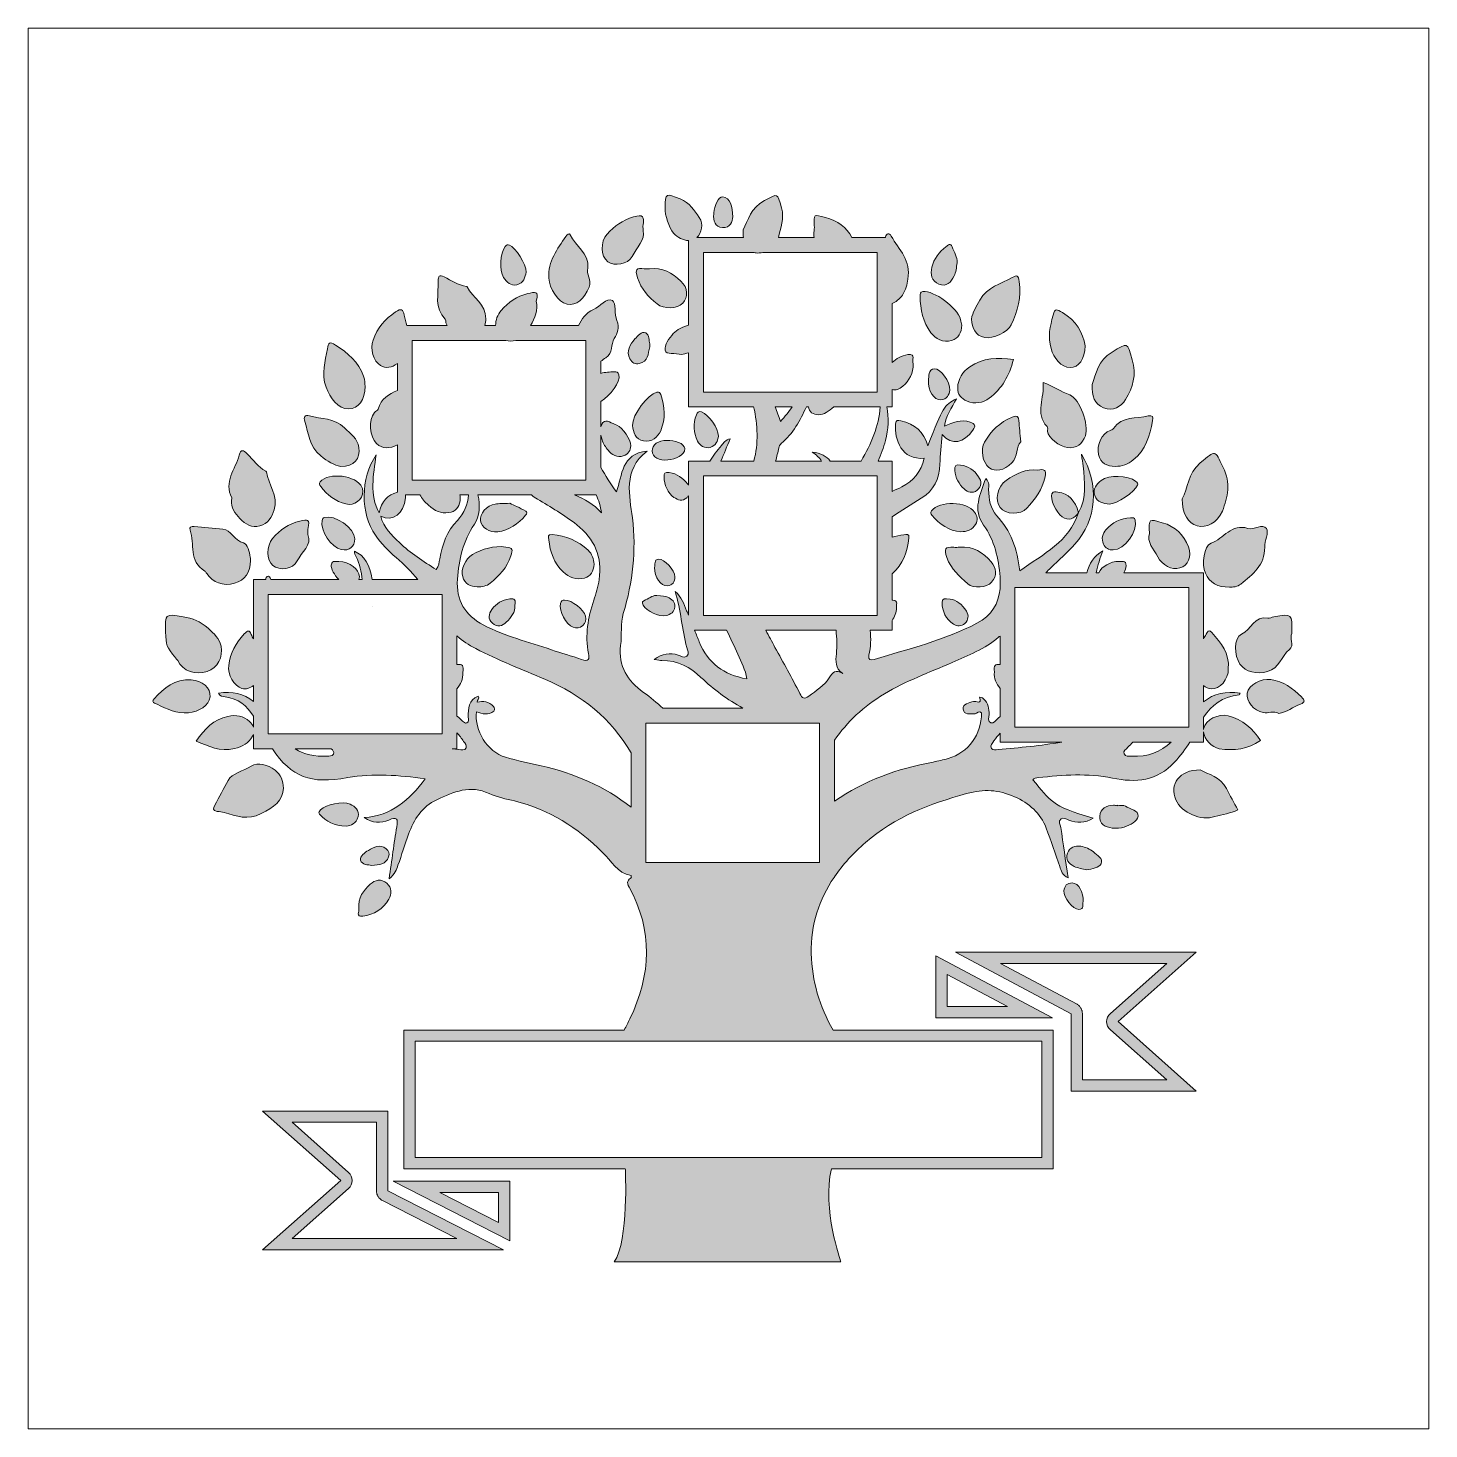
# Model space of a CAD drawing. Header units: inches. Extents: x 0 to 12, y -12 to 0.
import ezdxf

# ---------------------------------------------------------------- set-up
doc = ezdxf.new("R2010")
doc.units = ezdxf.units.IN
doc.header["$MEASUREMENT"] = 0
doc.layers.add('Layer 1', color=7, linetype='Continuous')

# ---------------------------------------------------------------- blocks, each defined once
blk = doc.blocks.new('block 2')
at = {"layer": 'Layer 1', "true_color": 0xffffff}
h = blk.add_hatch(color=7, dxfattribs=at)
h.dxf.hatch_style = 2
edge = h.paths.add_edge_path()
edge.add_spline(control_points=[(10.281, -5.892), (10.197, -5.87), (10.086, -5.924), (10.07, -6.002), (10.069, -6.004), (10.069, -6.007), (10.069, -6.009), (10.069, -6.009), (10.069, -5.902), (10.069, -5.902), (10.138, -5.801), (10.23, -5.728), (10.373, -5.712), (10.376, -5.712), (10.378, -5.704), (10.383, -5.696), (10.262, -5.681), (10.155, -5.698), (10.069, -5.773), (10.069, -5.773), (10.069, -5.631), (10.069, -5.631), (10.088, -5.647), (10.11, -5.658), (10.135, -5.66), (10.209, -5.666), (10.284, -5.579), (10.281, -5.488), (10.293, -5.357), (10.218, -5.266), (10.14, -5.178), (10.113, -5.147), (10.103, -5.172), (10.091, -5.193), (10.083, -5.206), (10.076, -5.218), (10.069, -5.231), (10.069, -5.231), (10.069, -4.666), (10.069, -4.666), (10.069, -4.666), (9.386, -4.666), (9.386, -4.666), (9.397, -4.645), (9.404, -4.624), (9.405, -4.606), (9.407, -4.555), (9.368, -4.574), (9.347, -4.569), (9.269, -4.569), (9.196, -4.612), (9.172, -4.666), (9.172, -4.666), (9.149, -4.666), (9.149, -4.666), (9.161, -4.602), (9.184, -4.54), (9.207, -4.478), (9.129, -4.52), (9.09, -4.589), (9.069, -4.666), (9.069, -4.666), (8.718, -4.666), (8.718, -4.666), (8.732, -4.652), (8.746, -4.637), (8.76, -4.624), (8.83, -4.557), (8.902, -4.492), (8.967, -4.421), (9.155, -4.213), (9.181, -3.91), (9.023, -3.651), (9.03, -3.697), (9.035, -3.724), (9.038, -3.751), (9.05, -3.887), (9.071, -4.024), (8.998, -4.151), (8.998, -4.151), (8.998, -4.151), (8.998, -4.151), (8.917, -4.4), (8.698, -4.505), (8.495, -4.649), (8.474, -4.461), (8.418, -4.306), (8.296, -4.176), (8.243, -4.118), (8.229, -4.036), (8.228, -3.954), (8.228, -3.926), (8.24, -3.892), (8.203, -3.86), (8.155, -3.997), (8.089, -4.125), (8.185, -4.257), (8.281, -4.391), (8.312, -4.543), (8.326, -4.702), (8.326, -4.703), (8.326, -4.704), (8.326, -4.705), (8.326, -4.705), (8.326, -4.803), (8.326, -4.803), (8.315, -4.929), (8.255, -5.033), (8.128, -5.099), (7.85, -5.242), (7.547, -5.318), (7.249, -5.408), (7.22, -5.417), (7.192, -5.415), (7.202, -5.373), (7.219, -5.3), (7.221, -5.229), (7.214, -5.159), (7.214, -5.159), (7.401, -5.159), (7.401, -5.159), (7.401, -5.159), (7.401, -5.076), (7.401, -5.076), (7.423, -5.045), (7.438, -5.005), (7.44, -4.964), (7.434, -4.943), (7.458, -4.905), (7.408, -4.9), (7.406, -4.9), (7.403, -4.9), (7.401, -4.9), (7.401, -4.9), (7.401, -4.675), (7.401, -4.675), (7.402, -4.675), (7.403, -4.674), (7.404, -4.673), (7.494, -4.593), (7.532, -4.487), (7.545, -4.37), (7.55, -4.329), (7.525, -4.338), (7.501, -4.341), (7.467, -4.346), (7.433, -4.352), (7.401, -4.36), (7.401, -4.36), (7.401, -4.188), (7.401, -4.188), (7.482, -4.132), (7.567, -4.081), (7.651, -4.028), (7.76, -3.96), (7.808, -3.863), (7.811, -3.737), (7.813, -3.654), (7.823, -3.572), (7.829, -3.482), (7.912, -3.577), (8.016, -3.557), (8.093, -3.444), (8.119, -3.407), (8.114, -3.392), (8.071, -3.377), (7.992, -3.348), (7.922, -3.378), (7.849, -3.411), (7.86, -3.321), (7.911, -3.256), (7.952, -3.175), (7.843, -3.237), (7.842, -3.238), (7.708, -3.578), (7.673, -3.459), (7.595, -3.391), (7.477, -3.366), (7.452, -3.361), (7.433, -3.351), (7.43, -3.391), (7.422, -3.527), (7.48, -3.702), (7.677, -3.685), (7.65, -3.799), (7.583, -3.88), (7.484, -3.931), (7.457, -3.945), (7.429, -3.957), (7.401, -3.969), (7.401, -3.969), (7.401, -3.709), (7.401, -3.709), (7.401, -3.709), (7.282, -3.709), (7.282, -3.709), (7.306, -3.652), (7.328, -3.595), (7.344, -3.534), (7.372, -3.435), (7.372, -3.339), (7.357, -3.245), (7.357, -3.245), (7.401, -3.245), (7.401, -3.245), (7.401, -3.245), (7.401, -3.097), (7.401, -3.097), (7.433, -3.106), (7.465, -3.092), (7.492, -3.069), (7.549, -3.02), (7.583, -2.958), (7.582, -2.874), (7.564, -2.853), (7.613, -2.785), (7.536, -2.797), (7.482, -2.806), (7.437, -2.831), (7.401, -2.866), (7.401, -2.866), (7.401, -2.36), (7.401, -2.36), (7.434, -2.348), (7.466, -2.323), (7.49, -2.287), (7.519, -2.245), (7.532, -2.197), (7.535, -2.15), (7.568, -1.996), (7.46, -1.897), (7.394, -1.782), (7.373, -1.747), (7.356, -1.765), (7.344, -1.789), (7.344, -1.791), (7.343, -1.793), (7.342, -1.795), (7.342, -1.795), (7.057, -1.795), (7.057, -1.795), (7.011, -1.706), (6.933, -1.652), (6.832, -1.624), (6.728, -1.595), (6.729, -1.591), (6.735, -1.698), (6.736, -1.704), (6.735, -1.71), (6.735, -1.736), (6.729, -1.757), (6.73, -1.776), (6.735, -1.795), (6.735, -1.795), (6.428, -1.795), (6.428, -1.795), (6.446, -1.713), (6.481, -1.634), (6.454, -1.54), (6.415, -1.409), (6.429, -1.415), (6.308, -1.477), (6.19, -1.537), (6.169, -1.649), (6.125, -1.73), (6.124, -1.753), (6.125, -1.775), (6.129, -1.795), (6.129, -1.795), (5.728, -1.795), (5.728, -1.795), (5.771, -1.756), (5.789, -1.678), (5.75, -1.624), (5.706, -1.563), (5.668, -1.496), (5.587, -1.464), (5.46, -1.415), (5.462, -1.409), (5.457, -1.54), (5.454, -1.602), (5.491, -1.71), (5.53, -1.756), (5.564, -1.796), (5.614, -1.819), (5.658, -1.82), (5.658, -1.82), (5.658, -2.544), (5.658, -2.544), (5.61, -2.56), (5.56, -2.583), (5.527, -2.617), (5.491, -2.656), (5.449, -2.717), (5.457, -2.76), (5.465, -2.802), (5.543, -2.781), (5.599, -2.797), (5.617, -2.792), (5.637, -2.788), (5.658, -2.782), (5.658, -2.782), (5.658, -3.245), (5.658, -3.245), (5.658, -3.245), (6.215, -3.245), (6.215, -3.245), (6.252, -3.402), (6.257, -3.558), (6.217, -3.709), (6.217, -3.709), (5.935, -3.709), (5.935, -3.709), (5.961, -3.647), (5.987, -3.584), (6.015, -3.518), (5.971, -3.527), (5.959, -3.556), (5.94, -3.577), (5.903, -3.62), (5.869, -3.664), (5.839, -3.709), (5.839, -3.709), (5.658, -3.709), (5.658, -3.709), (5.658, -3.709), (5.658, -3.917), (5.658, -3.917), (5.655, -3.913), (5.653, -3.909), (5.65, -3.905), (5.61, -3.855), (5.56, -3.817), (5.492, -3.808), (5.455, -3.802), (5.444, -3.812), (5.448, -3.847), (5.447, -3.91), (5.483, -3.988), (5.532, -4.02), (5.567, -4.043), (5.606, -4.057), (5.643, -4.023), (5.649, -4.018), (5.654, -4.012), (5.658, -4.006), (5.658, -4.006), (5.658, -5.03), (5.658, -5.03), (5.652, -5.017), (5.647, -5.004), (5.641, -4.991), (5.616, -4.933), (5.598, -4.87), (5.544, -4.827), (5.592, -4.985), (5.601, -5.149), (5.643, -5.307), (5.649, -5.33), (5.669, -5.359), (5.643, -5.38), (5.618, -5.4), (5.593, -5.379), (5.569, -5.371), (5.499, -5.347), (5.435, -5.358), (5.363, -5.41), (5.396, -5.414), (5.413, -5.418), (5.429, -5.418), (5.564, -5.412), (5.676, -5.48), (5.764, -5.562), (5.875, -5.666), (5.991, -5.755), (6.124, -5.826), (6.124, -5.826), (5.438, -5.826), (5.438, -5.826), (5.387, -5.778), (5.332, -5.733), (5.273, -5.691), (5.134, -5.591), (5.055, -5.467), (5.076, -5.289), (5.088, -5.198), (5.073, -5.1), (5.099, -5.014), (5.181, -4.745), (5.211, -4.477), (5.177, -4.195), (5.154, -4.005), (5.092, -3.791), (5.302, -3.624), (5.081, -3.648), (5.092, -3.829), (5.04, -3.973), (4.99, -3.903), (4.946, -3.834), (4.906, -3.765), (4.906, -3.765), (4.906, -3.487), (4.906, -3.487), (4.909, -3.501), (4.913, -3.515), (4.917, -3.528), (4.927, -3.56), (4.947, -3.591), (4.969, -3.617), (5.002, -3.657), (5.045, -3.681), (5.099, -3.665), (5.144, -3.652), (5.162, -3.617), (5.163, -3.58), (5.162, -3.522), (5.098, -3.424), (5.043, -3.403), (5.004, -3.389), (4.953, -3.346), (4.925, -3.378), (4.916, -3.389), (4.91, -3.402), (4.906, -3.415), (4.906, -3.415), (4.906, -3.198), (4.906, -3.198), (4.988, -3.149), (5.074, -3.032), (5.062, -2.97), (5.057, -2.946), (5.04, -2.946), (5.023, -2.946), (4.982, -2.945), (4.943, -2.948), (4.906, -2.958), (4.906, -2.958), (4.906, -2.854), (4.906, -2.854), (4.92, -2.844), (4.934, -2.834), (4.949, -2.825), (5.011, -2.782), (4.991, -2.712), (5.021, -2.659), (5.048, -2.613), (5.07, -2.568), (5.044, -2.506), (5.02, -2.452), (5.039, -2.353), (5.006, -2.335), (4.953, -2.307), (4.9, -2.385), (4.844, -2.411), (4.775, -2.442), (4.741, -2.494), (4.716, -2.549), (4.716, -2.549), (4.304, -2.549), (4.304, -2.549), (4.341, -2.483), (4.372, -2.416), (4.353, -2.339), (4.379, -2.248), (4.341, -2.26), (4.281, -2.275), (4.185, -2.297), (4.116, -2.35), (4.052, -2.42), (4.021, -2.455), (4.005, -2.503), (4.005, -2.549), (4.005, -2.549), (3.913, -2.549), (3.913, -2.549), (3.918, -2.531), (3.921, -2.511), (3.92, -2.49), (3.926, -2.365), (3.809, -2.311), (3.762, -2.216), (3.761, -2.214), (3.757, -2.213), (3.755, -2.213), (3.684, -2.203), (3.626, -2.162), (3.564, -2.132), (3.521, -2.111), (3.513, -2.127), (3.514, -2.166), (3.519, -2.278), (3.475, -2.398), (3.574, -2.493), (3.58, -2.499), (3.577, -2.515), (3.58, -2.525), (3.582, -2.533), (3.586, -2.541), (3.59, -2.549), (3.59, -2.549), (3.245, -2.549), (3.245, -2.549), (3.236, -2.519), (3.228, -2.49), (3.222, -2.461), (3.211, -2.409), (3.198, -2.399), (3.149, -2.432), (3.058, -2.493), (2.991, -2.569), (2.955, -2.673), (2.929, -2.749), (2.957, -2.855), (3.02, -2.891), (3.065, -2.918), (3.116, -2.91), (3.164, -2.874), (3.164, -2.874), (3.164, -3.105), (3.164, -3.105), (3.092, -3.137), (3.023, -3.172), (2.999, -3.264), (2.997, -3.276), (2.977, -3.282), (2.968, -3.293), (2.914, -3.357), (2.924, -3.501), (2.986, -3.56), (3.033, -3.604), (3.098, -3.606), (3.164, -3.571), (3.164, -3.571), (3.164, -3.977), (3.164, -3.977), (3.081, -3.995), (3.028, -4.054), (3.007, -4.154), (2.924, -3.997), (2.957, -3.832), (2.982, -3.657), (2.845, -3.853), (2.847, -4.162), (2.975, -4.344), (3.026, -4.416), (3.086, -4.481), (3.153, -4.536), (3.222, -4.594), (3.284, -4.656), (3.338, -4.724), (3.338, -4.724), (2.947, -4.724), (2.947, -4.724), (2.928, -4.596), (2.879, -4.518), (2.797, -4.481), (2.79, -4.501), (2.805, -4.514), (2.812, -4.529), (2.841, -4.594), (2.857, -4.659), (2.863, -4.724), (2.863, -4.724), (2.835, -4.724), (2.835, -4.724), (2.837, -4.717), (2.838, -4.709), (2.838, -4.701), (2.838, -4.635), (2.754, -4.572), (2.663, -4.569), (2.642, -4.577), (2.603, -4.551), (2.598, -4.6), (2.594, -4.634), (2.624, -4.685), (2.661, -4.724), (2.661, -4.724), (2.079, -4.724), (2.079, -4.724), (2.077, -4.713), (2.072, -4.703), (2.06, -4.695), (2.04, -4.697), (2.038, -4.711), (2.036, -4.724), (2.036, -4.724), (1.931, -4.724), (1.931, -4.724), (1.931, -4.724), (1.931, -5.233), (1.931, -5.233), (1.924, -5.22), (1.917, -5.208), (1.912, -5.195), (1.896, -5.153), (1.88, -5.159), (1.852, -5.19), (1.782, -5.268), (1.731, -5.352), (1.719, -5.459), (1.71, -5.536), (1.764, -5.638), (1.832, -5.656), (1.866, -5.666), (1.901, -5.656), (1.931, -5.632), (1.931, -5.632), (1.931, -5.769), (1.931, -5.769), (1.849, -5.699), (1.748, -5.68), (1.632, -5.697), (1.647, -5.725), (1.669, -5.726), (1.688, -5.729), (1.799, -5.744), (1.876, -5.805), (1.931, -5.895), (1.931, -5.895), (1.931, -5.988), (1.931, -5.988), (1.925, -5.971), (1.913, -5.955), (1.898, -5.94), (1.845, -5.893), (1.784, -5.88), (1.712, -5.896), (1.589, -5.922), (1.514, -6.004), (1.439, -6.109), (1.549, -6.149), (1.644, -6.203), (1.768, -6.172), (1.841, -6.155), (1.889, -6.126), (1.923, -6.067), (1.926, -6.061), (1.929, -6.056), (1.931, -6.05), (1.931, -6.05), (1.931, -6.174), (1.931, -6.174), (1.931, -6.174), (2.093, -6.174), (2.093, -6.174), (2.258, -6.419), (2.42, -6.478), (2.738, -6.421), (2.959, -6.382), (3.177, -6.399), (3.402, -6.432), (3.266, -6.612), (3.113, -6.748), (2.88, -6.763), (2.951, -6.809), (3.02, -6.815), (3.091, -6.784), (3.158, -6.754), (3.172, -6.773), (3.159, -6.842), (3.134, -6.984), (3.117, -7.126), (3.093, -7.287), (3.146, -7.247), (3.156, -7.208), (3.169, -7.171), (3.201, -7.083), (3.227, -6.993), (3.259, -6.905), (3.306, -6.779), (3.373, -6.67), (3.503, -6.61), (3.647, -6.543), (3.787, -6.479), (3.95, -6.557), (4.018, -6.589), (4.095, -6.603), (4.168, -6.621), (4.464, -6.693), (4.709, -6.851), (4.922, -7.062), (4.996, -7.135), (5.046, -7.237), (5.165, -7.259), (5.165, -7.259), (5.165, -7.276), (5.165, -7.276), (5.165, -7.276), (5.168, -7.276), (5.168, -7.276), (5.137, -7.297), (5.125, -7.316), (5.149, -7.36), (5.355, -7.733), (5.337, -8.109), (5.156, -8.486), (5.14, -8.519), (5.124, -8.551), (5.107, -8.583), (5.107, -8.583), (3.218, -8.583), (3.218, -8.583), (3.218, -8.583), (3.218, -9.771), (3.218, -9.771), (3.218, -9.771), (5.116, -9.771), (5.116, -9.771), (5.116, -9.771), (5.148, -10.392), (5.02, -10.568), (5.02, -10.568), (6.962, -10.568), (6.962, -10.568), (6.962, -10.568), (6.801, -10.114), (6.881, -9.771), (6.881, -9.771), (8.782, -9.771), (8.782, -9.771), (8.782, -9.771), (8.782, -8.583), (8.782, -8.583), (8.782, -8.583), (6.896, -8.583), (6.896, -8.583), (6.78, -8.382), (6.714, -8.163), (6.709, -7.927), (6.704, -7.678), (6.776, -7.464), (6.904, -7.276), (6.904, -7.276), (6.908, -7.276), (6.908, -7.276), (6.908, -7.276), (6.908, -7.27), (6.908, -7.27), (6.98, -7.164), (7.07, -7.067), (7.174, -6.977), (7.425, -6.758), (7.723, -6.645), (8.04, -6.557), (8.188, -6.517), (8.313, -6.524), (8.449, -6.584), (8.577, -6.641), (8.671, -6.724), (8.721, -6.853), (8.763, -6.962), (8.798, -7.074), (8.838, -7.183), (8.85, -7.216), (8.855, -7.257), (8.909, -7.278), (8.887, -7.128), (8.866, -6.988), (8.847, -6.847), (8.843, -6.823), (8.821, -6.795), (8.849, -6.775), (8.87, -6.76), (8.893, -6.777), (8.915, -6.785), (8.985, -6.812), (9.052, -6.812), (9.124, -6.767), (8.754, -6.665), (8.764, -6.619), (8.607, -6.44), (8.618, -6.423), (8.637, -6.423), (8.653, -6.421), (8.865, -6.399), (9.077, -6.381), (9.289, -6.425), (9.487, -6.466), (9.673, -6.45), (9.821, -6.288), (9.87, -6.234), (9.914, -6.177), (9.951, -6.116), (9.951, -6.116), (10.069, -6.116), (10.069, -6.116), (10.069, -6.116), (10.069, -6.029), (10.069, -6.029), (10.076, -6.09), (10.14, -6.163), (10.204, -6.173), (10.33, -6.192), (10.449, -6.179), (10.556, -6.104), (10.492, -5.998), (10.404, -5.924), (10.281, -5.892)], knot_values=[0, 0, 0, 0, 1, 1, 1, 2, 2, 2, 3, 3, 3, 4, 4, 4, 5, 5, 5, 6, 6, 6, 7, 7, 7, 8, 8, 8, 9, 9, 9, 10, 10, 10, 11, 11, 11, 12, 12, 12, 13, 13, 13, 14, 14, 14, 15, 15, 15, 16, 16, 16, 17, 17, 17, 18, 18, 18, 19, 19, 19, 20, 20, 20, 21, 21, 21, 22, 22, 22, 23, 23, 23, 24, 24, 24, 25, 25, 25, 26, 26, 26, 27, 27, 27, 28, 28, 28, 29, 29, 29, 30, 30, 30, 31, 31, 31, 32, 32, 32, 33, 33, 33, 34, 34, 34, 35, 35, 35, 36, 36, 36, 37, 37, 37, 38, 38, 38, 39, 39, 39, 40, 40, 40, 41, 41, 41, 42, 42, 42, 43, 43, 43, 44, 44, 44, 45, 45, 45, 46, 46, 46, 47, 47, 47, 48, 48, 48, 49, 49, 49, 50, 50, 50, 51, 51, 51, 52, 52, 52, 53, 53, 53, 54, 54, 54, 55, 55, 55, 56, 56, 56, 57, 57, 57, 58, 58, 58, 59, 59, 59, 60, 60, 60, 61, 61, 61, 62, 62, 62, 63, 63, 63, 64, 64, 64, 65, 65, 65, 66, 66, 66, 67, 67, 67, 68, 68, 68, 69, 69, 69, 70, 70, 70, 71, 71, 71, 72, 72, 72, 73, 73, 73, 74, 74, 74, 75, 75, 75, 76, 76, 76, 77, 77, 77, 78, 78, 78, 79, 79, 79, 80, 80, 80, 81, 81, 81, 82, 82, 82, 83, 83, 83, 84, 84, 84, 85, 85, 85, 86, 86, 86, 87, 87, 87, 88, 88, 88, 89, 89, 89, 90, 90, 90, 91, 91, 91, 92, 92, 92, 93, 93, 93, 94, 94, 94, 95, 95, 95, 96, 96, 96, 97, 97, 97, 98, 98, 98, 99, 99, 99, 100, 100, 100, 101, 101, 101, 102, 102, 102, 103, 103, 103, 104, 104, 104, 105, 105, 105, 106, 106, 106, 107, 107, 107, 108, 108, 108, 109, 109, 109, 110, 110, 110, 111, 111, 111, 112, 112, 112, 113, 113, 113, 114, 114, 114, 115, 115, 115, 116, 116, 116, 117, 117, 117, 118, 118, 118, 119, 119, 119, 120, 120, 120, 121, 121, 121, 122, 122, 122, 123, 123, 123, 124, 124, 124, 125, 125, 125, 126, 126, 126, 127, 127, 127, 128, 128, 128, 129, 129, 129, 130, 130, 130, 131, 131, 131, 132, 132, 132, 133, 133, 133, 134, 134, 134, 135, 135, 135, 136, 136, 136, 137, 137, 137, 138, 138, 138, 139, 139, 139, 140, 140, 140, 141, 141, 141, 142, 142, 142, 143, 143, 143, 144, 144, 144, 145, 145, 145, 146, 146, 146, 147, 147, 147, 148, 148, 148, 149, 149, 149, 150, 150, 150, 151, 151, 151, 152, 152, 152, 153, 153, 153, 154, 154, 154, 155, 155, 155, 156, 156, 156, 157, 157, 157, 158, 158, 158, 159, 159, 159, 160, 160, 160, 161, 161, 161, 162, 162, 162, 163, 163, 163, 164, 164, 164, 165, 165, 165, 166, 166, 166, 167, 167, 167, 168, 168, 168, 169, 169, 169, 170, 170, 170, 171, 171, 171, 172, 172, 172, 173, 173, 173, 174, 174, 174, 175, 175, 175, 176, 176, 176, 177, 177, 177, 178, 178, 178, 179, 179, 179, 180, 180, 180, 181, 181, 181, 182, 182, 182, 183, 183, 183, 184, 184, 184, 185, 185, 185, 186, 186, 186, 187, 187, 187, 188, 188, 188, 189, 189, 189, 190, 190, 190, 191, 191, 191, 192, 192, 192, 193, 193, 193, 194, 194, 194, 195, 195, 195, 196, 196, 196, 197, 197, 197, 198, 198, 198, 199, 199, 199, 200, 200, 200, 201, 201, 201, 202, 202, 202, 203, 203, 203, 204, 204, 204, 205, 205, 205, 206, 206, 206, 207, 207, 207, 208, 208, 208, 209, 209, 209, 210, 210, 210, 211, 211, 211, 212, 212, 212, 213, 213, 213, 214, 214, 214, 215, 215, 215, 216, 216, 216, 217, 217, 217, 218, 218, 218, 219, 219, 219, 220, 220, 220, 221, 221, 221, 222, 222, 222, 223, 223, 223, 224, 224, 224, 225, 225, 225, 226, 226, 226, 227, 227, 227, 228, 228, 228, 229, 229, 229, 230, 230, 230, 231, 231, 231, 232, 232, 232, 233, 233, 233, 234, 234, 234, 235, 235, 235, 236, 236, 236, 237, 237, 237, 238, 238, 238, 239, 239, 239, 240, 240, 240, 241, 241, 241, 242, 242, 242, 243, 243, 243, 244, 244, 244, 245, 245, 245, 246, 246, 246, 247, 247, 247, 248, 248, 248, 249, 249, 249, 250, 250, 250, 251, 251, 251, 252, 252, 252, 253, 253, 253, 254, 254, 254, 255, 255, 255, 256, 256, 256, 257, 257, 257, 258, 258, 258, 259, 259, 259, 260, 260, 260, 261, 261, 261, 262, 262, 262, 263, 263, 263, 264, 264, 264, 265, 265, 265, 266, 266, 266, 266], degree=3, periodic=1)
h.paths.add_polyline_path([(8.685, -8.679), (8.685, -9.675), (3.315, -9.675), (3.315, -8.679)])
h.paths.add_polyline_path([(9.048, -4.793), (9.139, -4.793), (9.915, -4.793), (9.942, -4.793), (9.942, -5.017), (9.942, -5.697), (9.942, -5.858), (9.942, -5.932), (9.942, -5.989), (9.901, -5.989), (9.548, -5.989), (9.211, -5.989), (8.453, -5.989), (8.453, -5.904), (8.453, -5.773), (8.453, -5.712), (8.453, -5.527), (8.453, -4.963), (8.453, -4.793), (8.614, -4.793)])
edge = h.paths.add_edge_path()
edge.add_spline(control_points=[(6.924, -5.36), (6.919, -5.423), (6.91, -5.484), (6.979, -5.53), (6.918, -5.492), (6.891, -5.518), (6.863, -5.566), (6.822, -5.635), (6.75, -5.674), (6.688, -5.723), (6.65, -5.753), (6.632, -5.742), (6.611, -5.7), (6.543, -5.567), (6.47, -5.436), (6.398, -5.305), (6.372, -5.256), (6.346, -5.208), (6.319, -5.159), (6.319, -5.159), (6.921, -5.159), (6.921, -5.159), (6.928, -5.225), (6.93, -5.292), (6.924, -5.36)], knot_values=[0, 0, 0, 0, 1, 1, 1, 2, 2, 2, 3, 3, 3, 4, 4, 4, 5, 5, 5, 6, 6, 6, 7, 7, 7, 8, 8, 8, 8], degree=3, periodic=1)
edge = h.paths.add_edge_path()
edge.add_spline(control_points=[(6.178, -3.118), (6.178, -3.118), (5.785, -3.118), (5.785, -3.118), (5.785, -3.118), (5.785, -2.713), (5.785, -2.713), (5.785, -2.713), (5.785, -2.572), (5.785, -2.572), (5.785, -2.572), (5.785, -2.502), (5.785, -2.502), (5.785, -2.502), (5.785, -2.437), (5.785, -2.437), (5.785, -2.437), (5.785, -2.36), (5.785, -2.36), (5.785, -2.36), (5.785, -2.013), (5.785, -2.013), (5.785, -2.013), (5.785, -1.922), (5.785, -1.922), (5.785, -1.922), (5.85, -1.922), (5.85, -1.922), (5.85, -1.922), (5.88, -1.922), (5.88, -1.922), (5.88, -1.922), (6.22, -1.922), (6.22, -1.922), (6.226, -1.924), (6.231, -1.925), (6.237, -1.926), (6.253, -1.929), (6.273, -1.927), (6.294, -1.922), (6.294, -1.922), (6.562, -1.922), (6.562, -1.922), (6.562, -1.922), (6.625, -1.922), (6.625, -1.922), (6.625, -1.922), (6.808, -1.922), (6.808, -1.922), (6.808, -1.922), (7.085, -1.922), (7.085, -1.922), (7.085, -1.922), (7.251, -1.922), (7.251, -1.922), (7.251, -1.922), (7.274, -1.922), (7.274, -1.922), (7.274, -1.922), (7.274, -2.337), (7.274, -2.337), (7.274, -2.337), (7.274, -2.525), (7.274, -2.525), (7.274, -2.525), (7.274, -2.858), (7.274, -2.858), (7.274, -2.858), (7.274, -3.118), (7.274, -3.118), (7.274, -3.118), (7.262, -3.118), (7.262, -3.118), (7.262, -3.118), (7.006, -3.118), (7.006, -3.118), (7.006, -3.118), (6.702, -3.118), (6.702, -3.118), (6.702, -3.118), (6.612, -3.118), (6.612, -3.118), (6.612, -3.118), (6.345, -3.118), (6.345, -3.118), (6.345, -3.118), (6.178, -3.118), (6.178, -3.118)], knot_values=[0, 0, 0, 0, 1, 1, 1, 2, 2, 2, 3, 3, 3, 4, 4, 4, 5, 5, 5, 6, 6, 6, 7, 7, 7, 8, 8, 8, 9, 9, 9, 10, 10, 10, 11, 11, 11, 12, 12, 12, 13, 13, 13, 14, 14, 14, 15, 15, 15, 16, 16, 16, 17, 17, 17, 18, 18, 18, 19, 19, 19, 20, 20, 20, 21, 21, 21, 22, 22, 22, 23, 23, 23, 24, 24, 24, 25, 25, 25, 26, 26, 26, 27, 27, 27, 28, 28, 28, 29, 29, 29, 29], degree=3, periodic=1)
edge = h.paths.add_edge_path()
edge.add_spline(control_points=[(6.545, -3.245), (6.517, -3.287), (6.484, -3.328), (6.446, -3.369), (6.431, -3.327), (6.416, -3.285), (6.4, -3.245), (6.4, -3.245), (6.545, -3.245), (6.545, -3.245)], knot_values=[0, 0, 0, 0, 1, 1, 1, 2, 2, 2, 3, 3, 3, 3], degree=3, periodic=1)
edge = h.paths.add_edge_path()
edge.add_spline(control_points=[(6.43, -3.596), (6.432, -3.583), (6.442, -3.568), (6.452, -3.559), (6.554, -3.474), (6.613, -3.361), (6.667, -3.245), (6.667, -3.245), (6.685, -3.245), (6.685, -3.245), (6.691, -3.288), (6.72, -3.313), (6.775, -3.313), (6.811, -3.314), (6.864, -3.281), (6.901, -3.245), (6.901, -3.245), (7.3, -3.245), (7.3, -3.245), (7.286, -3.411), (7.222, -3.562), (7.136, -3.709), (7.136, -3.709), (6.872, -3.709), (6.872, -3.709), (6.84, -3.668), (6.793, -3.64), (6.717, -3.633), (6.752, -3.656), (6.778, -3.681), (6.797, -3.709), (6.797, -3.709), (6.404, -3.709), (6.404, -3.709), (6.414, -3.672), (6.423, -3.635), (6.43, -3.596)], knot_values=[0, 0, 0, 0, 1, 1, 1, 2, 2, 2, 3, 3, 3, 4, 4, 4, 5, 5, 5, 6, 6, 6, 7, 7, 7, 8, 8, 8, 9, 9, 9, 10, 10, 10, 11, 11, 11, 12, 12, 12, 12], degree=3, periodic=1)
h.paths.add_polyline_path([(6.098, -3.836), (6.171, -3.836), (6.36, -3.836), (6.844, -3.836), (6.927, -3.836), (7.057, -3.836), (7.221, -3.836), (7.274, -3.836), (7.274, -4.021), (7.274, -4.282), (7.274, -4.415), (7.274, -4.717), (7.274, -4.969), (7.274, -5.032), (7.231, -5.032), (7.193, -5.032), (6.902, -5.032), (6.25, -5.032), (5.922, -5.032), (5.785, -5.032), (5.785, -4.729), (5.785, -3.836)])
edge = h.paths.add_edge_path()
edge.add_spline(control_points=[(5.75, -5.259), (5.736, -5.226), (5.723, -5.192), (5.71, -5.159), (5.71, -5.159), (5.984, -5.159), (5.984, -5.159), (6.017, -5.227), (6.049, -5.295), (6.079, -5.364), (6.109, -5.432), (6.147, -5.497), (6.156, -5.575), (5.96, -5.54), (5.823, -5.44), (5.75, -5.259)], knot_values=[0, 0, 0, 0, 1, 1, 1, 2, 2, 2, 3, 3, 3, 4, 4, 4, 5, 5, 5, 5], degree=3, periodic=1)
h.paths.add_polyline_path([(5.561, -5.953), (6.248, -5.953), (6.78, -5.953), (6.78, -6.321), (6.78, -6.721), (6.78, -7.149), (5.292, -7.149), (5.292, -6.784), (5.292, -6.479), (5.292, -5.953)])
edge = h.paths.add_edge_path()
edge.add_spline(control_points=[(4.913, -4.153), (4.848, -4.076), (4.765, -4.035), (4.68, -3.999), (4.68, -3.999), (4.867, -3.999), (4.867, -3.999), (4.888, -4.047), (4.904, -4.097), (4.913, -4.153)], knot_values=[0, 0, 0, 0, 1, 1, 1, 2, 2, 2, 3, 3, 3, 3], degree=3, periodic=1)
edge = h.paths.add_edge_path()
edge.add_spline(control_points=[(4.802, -5.358), (4.812, -5.408), (4.8, -5.43), (4.742, -5.409), (4.657, -5.377), (4.568, -5.356), (4.483, -5.326), (4.288, -5.257), (4.085, -5.211), (3.9, -5.113), (3.743, -5.03), (3.665, -4.902), (3.678, -4.721), (3.691, -4.553), (3.726, -4.394), (3.823, -4.25), (3.868, -4.185), (3.876, -4.088), (3.854, -3.999), (3.854, -3.999), (4.312, -3.999), (4.312, -3.999), (4.327, -4.012), (4.344, -4.024), (4.363, -4.035), (4.478, -4.104), (4.594, -4.171), (4.7, -4.255), (4.853, -4.376), (4.921, -4.531), (4.892, -4.724), (4.882, -4.785), (4.866, -4.844), (4.846, -4.902), (4.797, -5.051), (4.768, -5.201), (4.802, -5.358)], knot_values=[0, 0, 0, 0, 1, 1, 1, 2, 2, 2, 3, 3, 3, 4, 4, 4, 5, 5, 5, 6, 6, 6, 7, 7, 7, 8, 8, 8, 9, 9, 9, 10, 10, 10, 11, 11, 11, 12, 12, 12, 12], degree=3, periodic=1)
edge = h.paths.add_edge_path()
edge.add_spline(control_points=[(3.291, -2.676), (3.291, -2.676), (4.092, -2.676), (4.092, -2.676), (4.118, -2.683), (4.148, -2.683), (4.177, -2.676), (4.177, -2.676), (4.666, -2.676), (4.666, -2.676), (4.666, -2.676), (4.779, -2.676), (4.779, -2.676), (4.779, -2.676), (4.779, -2.884), (4.779, -2.884), (4.779, -2.884), (4.779, -3.032), (4.779, -3.032), (4.779, -3.032), (4.779, -3.203), (4.779, -3.203), (4.779, -3.203), (4.779, -3.525), (4.779, -3.525), (4.779, -3.525), (4.779, -3.831), (4.779, -3.831), (4.779, -3.831), (4.779, -3.872), (4.779, -3.872), (4.779, -3.872), (4.435, -3.872), (4.435, -3.872), (4.435, -3.872), (4.217, -3.872), (4.217, -3.872), (4.217, -3.872), (4.044, -3.872), (4.044, -3.872), (4.044, -3.872), (3.846, -3.872), (3.846, -3.872), (3.846, -3.872), (3.799, -3.872), (3.799, -3.872), (3.799, -3.872), (3.776, -3.872), (3.776, -3.872), (3.776, -3.872), (3.617, -3.872), (3.617, -3.872), (3.617, -3.872), (3.302, -3.872), (3.302, -3.872), (3.302, -3.872), (3.291, -3.872), (3.291, -3.872), (3.291, -3.872), (3.291, -3.84), (3.291, -3.84), (3.291, -3.84), (3.291, -3.792), (3.291, -3.792), (3.291, -3.792), (3.291, -3.38), (3.291, -3.38), (3.291, -3.38), (3.291, -3.046), (3.291, -3.046), (3.291, -3.046), (3.291, -2.676), (3.291, -2.676)], knot_values=[0, 0, 0, 0, 1, 1, 1, 2, 2, 2, 3, 3, 3, 4, 4, 4, 5, 5, 5, 6, 6, 6, 7, 7, 7, 8, 8, 8, 9, 9, 9, 10, 10, 10, 11, 11, 11, 12, 12, 12, 13, 13, 13, 14, 14, 14, 15, 15, 15, 16, 16, 16, 17, 17, 17, 18, 18, 18, 19, 19, 19, 20, 20, 20, 21, 21, 21, 22, 22, 22, 23, 23, 23, 24, 24, 24, 24], degree=3, periodic=1)
edge = h.paths.add_edge_path()
edge.add_spline(control_points=[(3.181, -4.407), (3.114, -4.342), (3.045, -4.278), (3.021, -4.182), (3.127, -4.231), (3.218, -4.163), (3.233, -4.025), (3.234, -4.015), (3.234, -4.006), (3.233, -3.999), (3.233, -3.999), (3.357, -3.999), (3.357, -3.999), (3.375, -4.03), (3.398, -4.06), (3.429, -4.087), (3.485, -4.137), (3.537, -4.16), (3.605, -4.151), (3.66, -4.144), (3.694, -4.106), (3.701, -4.051), (3.703, -4.033), (3.703, -4.015), (3.7, -3.999), (3.7, -3.999), (3.773, -3.999), (3.773, -3.999), (3.766, -4.08), (3.738, -4.156), (3.678, -4.217), (3.589, -4.31), (3.548, -4.423), (3.526, -4.546), (3.521, -4.577), (3.522, -4.609), (3.497, -4.639), (3.387, -4.567), (3.275, -4.499), (3.181, -4.407)], knot_values=[0, 0, 0, 0, 1, 1, 1, 2, 2, 2, 3, 3, 3, 4, 4, 4, 5, 5, 5, 6, 6, 6, 7, 7, 7, 8, 8, 8, 9, 9, 9, 10, 10, 10, 11, 11, 11, 12, 12, 12, 13, 13, 13, 13], degree=3, periodic=1)
h.paths.add_polyline_path([(2.058, -6.047), (2.058, -5.924), (2.058, -5.854), (2.058, -5.694), (2.058, -5.004), (2.058, -4.851), (2.109, -4.851), (2.478, -4.851), (2.672, -4.851), (2.86, -4.851), (2.956, -4.851), (3.091, -4.851), (3.163, -4.851), (3.43, -4.851), (3.547, -4.851), (3.547, -5.06), (3.547, -5.53), (3.547, -5.711), (3.547, -5.77), (3.547, -5.901), (3.547, -6.047), (2.891, -6.047), (2.49, -6.047), (2.149, -6.047)])
edge = h.paths.add_edge_path()
edge.add_spline(control_points=[(2.616, -6.22), (2.605, -6.241), (2.58, -6.234), (2.561, -6.236), (2.456, -6.244), (2.366, -6.222), (2.288, -6.174), (2.288, -6.174), (2.597, -6.174), (2.597, -6.174), (2.61, -6.186), (2.626, -6.2), (2.616, -6.22)], knot_values=[0, 0, 0, 0, 1, 1, 1, 2, 2, 2, 3, 3, 3, 4, 4, 4, 4], degree=3, periodic=1)
edge = h.paths.add_edge_path()
edge.add_spline(control_points=[(3.752, -6.165), (3.74, -6.193), (3.711, -6.181), (3.69, -6.179), (3.67, -6.178), (3.651, -6.176), (3.632, -6.174), (3.632, -6.174), (3.674, -6.174), (3.674, -6.174), (3.674, -6.174), (3.674, -6.036), (3.674, -6.036), (3.694, -6.059), (3.714, -6.084), (3.731, -6.111), (3.742, -6.127), (3.761, -6.145), (3.752, -6.165)], knot_values=[0, 0, 0, 0, 1, 1, 1, 2, 2, 2, 3, 3, 3, 4, 4, 4, 5, 5, 5, 6, 6, 6, 6], degree=3, periodic=1)
edge = h.paths.add_edge_path()
edge.add_spline(control_points=[(4.395, -6.319), (4.293, -6.295), (4.189, -6.276), (4.089, -6.246), (3.934, -6.199), (3.82, -6.015), (3.842, -5.857), (3.892, -5.872), (3.943, -5.894), (3.99, -5.851), (4.003, -5.839), (3.997, -5.824), (3.986, -5.812), (3.949, -5.768), (3.899, -5.763), (3.847, -5.774), (3.844, -5.755), (3.874, -5.747), (3.855, -5.722), (3.773, -5.758), (3.77, -5.829), (3.771, -5.903), (3.772, -5.92), (3.778, -5.941), (3.759, -5.951), (3.744, -5.958), (3.731, -5.946), (3.721, -5.937), (3.706, -5.922), (3.69, -5.907), (3.674, -5.893), (3.674, -5.893), (3.674, -5.659), (3.674, -5.659), (3.706, -5.622), (3.727, -5.577), (3.725, -5.519), (3.734, -5.464), (3.721, -5.443), (3.674, -5.453), (3.674, -5.453), (3.674, -5.207), (3.674, -5.207), (3.722, -5.249), (3.775, -5.284), (3.835, -5.315), (4.027, -5.414), (4.228, -5.494), (4.426, -5.578), (4.744, -5.712), (4.995, -5.916), (5.165, -6.208), (5.165, -6.208), (5.165, -6.674), (5.165, -6.674), (4.939, -6.495), (4.678, -6.385), (4.395, -6.319)], knot_values=[0, 0, 0, 0, 1, 1, 1, 2, 2, 2, 3, 3, 3, 4, 4, 4, 5, 5, 5, 6, 6, 6, 7, 7, 7, 8, 8, 8, 9, 9, 9, 10, 10, 10, 11, 11, 11, 12, 12, 12, 13, 13, 13, 14, 14, 14, 15, 15, 15, 16, 16, 16, 17, 17, 17, 18, 18, 18, 19, 19, 19, 19], degree=3, periodic=1)
edge = h.paths.add_edge_path()
edge.add_spline(control_points=[(8.232, -5.881), (8.232, -5.83), (8.226, -5.782), (8.185, -5.745), (8.175, -5.736), (8.149, -5.729), (8.15, -5.731), (8.175, -5.803), (8.119, -5.762), (8.099, -5.768), (8.06, -5.78), (8.004, -5.789), (8.01, -5.835), (8.016, -5.884), (8.07, -5.876), (8.112, -5.873), (8.13, -5.871), (8.146, -5.846), (8.167, -5.865), (8.168, -6.053), (8.056, -6.207), (7.881, -6.257), (7.839, -6.269), (7.796, -6.278), (7.753, -6.287), (7.445, -6.345), (7.159, -6.447), (6.908, -6.623), (6.908, -6.623), (6.908, -6.1), (6.908, -6.1), (7.016, -5.945), (7.156, -5.811), (7.335, -5.703), (7.519, -5.593), (7.72, -5.521), (7.915, -5.435), (8.053, -5.374), (8.197, -5.319), (8.313, -5.219), (8.317, -5.215), (8.322, -5.211), (8.326, -5.208), (8.326, -5.208), (8.326, -5.453), (8.326, -5.453), (8.285, -5.444), (8.268, -5.458), (8.278, -5.516), (8.271, -5.573), (8.295, -5.617), (8.326, -5.656), (8.326, -5.656), (8.326, -5.897), (8.326, -5.897), (8.319, -5.904), (8.312, -5.91), (8.305, -5.917), (8.288, -5.932), (8.27, -5.959), (8.248, -5.951), (8.216, -5.94), (8.233, -5.905), (8.232, -5.881)], knot_values=[0, 0, 0, 0, 1, 1, 1, 2, 2, 2, 3, 3, 3, 4, 4, 4, 5, 5, 5, 6, 6, 6, 7, 7, 7, 8, 8, 8, 9, 9, 9, 10, 10, 10, 11, 11, 11, 12, 12, 12, 13, 13, 13, 14, 14, 14, 15, 15, 15, 16, 16, 16, 17, 17, 17, 18, 18, 18, 19, 19, 19, 20, 20, 20, 21, 21, 21, 21], degree=3, periodic=1)
edge = h.paths.add_edge_path()
edge.add_spline(control_points=[(8.309, -6.18), (8.29, -6.181), (8.264, -6.19), (8.252, -6.17), (8.238, -6.145), (8.262, -6.126), (8.274, -6.107), (8.29, -6.084), (8.308, -6.061), (8.326, -6.04), (8.326, -6.04), (8.326, -6.116), (8.326, -6.116), (8.326, -6.116), (8.855, -6.116), (8.855, -6.116), (8.675, -6.149), (8.492, -6.163), (8.309, -6.18)], knot_values=[0, 0, 0, 0, 1, 1, 1, 2, 2, 2, 3, 3, 3, 4, 4, 4, 5, 5, 5, 6, 6, 6, 6], degree=3, periodic=1)
edge = h.paths.add_edge_path()
edge.add_spline(control_points=[(9.452, -6.236), (9.43, -6.234), (9.399, -6.245), (9.389, -6.218), (9.379, -6.193), (9.405, -6.177), (9.421, -6.161), (9.436, -6.146), (9.45, -6.132), (9.463, -6.116), (9.463, -6.116), (9.792, -6.116), (9.792, -6.116), (9.701, -6.2), (9.591, -6.246), (9.452, -6.236)], knot_values=[0, 0, 0, 0, 1, 1, 1, 2, 2, 2, 3, 3, 3, 4, 4, 4, 5, 5, 5, 5], degree=3, periodic=1)
h = blk.add_hatch(color=7, dxfattribs=at)
h.dxf.hatch_style = 2
edge = h.paths.add_edge_path()
edge.add_spline(control_points=[(5.948, -1.71), (6.018, -1.715), (6.032, -1.655), (6.036, -1.618), (6.038, -1.529), (6.011, -1.452), (5.952, -1.446), (5.913, -1.441), (5.878, -1.523), (5.875, -1.584), (5.875, -1.587), (5.875, -1.59), (5.874, -1.593), (5.868, -1.651), (5.885, -1.705), (5.948, -1.71)], knot_values=[0, 0, 0, 0, 1, 1, 1, 2, 2, 2, 3, 3, 3, 4, 4, 4, 5, 5, 5, 5], degree=3, periodic=1)
h = blk.add_hatch(color=7, dxfattribs=at)
h.dxf.hatch_style = 2
edge = h.paths.add_edge_path()
edge.add_spline(control_points=[(4.966, -2.002), (5.02, -2.043), (5.14, -2.026), (5.175, -1.956), (5.214, -1.88), (5.289, -1.814), (5.268, -1.736), (5.268, -1.705), (5.267, -1.696), (5.268, -1.688), (5.28, -1.617), (5.27, -1.591), (5.185, -1.618), (5.093, -1.648), (5.021, -1.695), (4.96, -1.765), (4.901, -1.832), (4.904, -1.954), (4.966, -2.002)], knot_values=[0, 0, 0, 0, 1, 1, 1, 2, 2, 2, 3, 3, 3, 4, 4, 4, 5, 5, 5, 6, 6, 6, 6], degree=3, periodic=1)
h = blk.add_hatch(color=7, dxfattribs=at)
h.dxf.hatch_style = 2
edge = h.paths.add_edge_path()
edge.add_spline(control_points=[(4.617, -2.365), (4.696, -2.382), (4.764, -2.321), (4.807, -2.219), (4.833, -2.157), (4.777, -2.111), (4.795, -2.055), (4.808, -1.928), (4.688, -1.87), (4.645, -1.772), (4.636, -1.75), (4.617, -1.77), (4.607, -1.785), (4.534, -1.894), (4.453, -1.998), (4.461, -2.142), (4.465, -2.232), (4.539, -2.348), (4.617, -2.365)], knot_values=[0, 0, 0, 0, 1, 1, 1, 2, 2, 2, 3, 3, 3, 4, 4, 4, 5, 5, 5, 6, 6, 6, 6], degree=3, periodic=1)
h = blk.add_hatch(color=7, dxfattribs=at)
h.dxf.hatch_style = 2
edge = h.paths.add_edge_path()
edge.add_spline(control_points=[(4.188, -2.199), (4.246, -2.185), (4.258, -2.135), (4.267, -2.09), (4.269, -2.025), (4.176, -1.879), (4.123, -1.859), (4.107, -1.853), (4.098, -1.857), (4.088, -1.871), (4.043, -1.931), (4.033, -2.072), (4.074, -2.136), (4.1, -2.177), (4.134, -2.211), (4.188, -2.199)], knot_values=[0, 0, 0, 0, 1, 1, 1, 2, 2, 2, 3, 3, 3, 4, 4, 4, 5, 5, 5, 5], degree=3, periodic=1)
h = blk.add_hatch(color=7, dxfattribs=at)
h.dxf.hatch_style = 2
edge = h.paths.add_edge_path()
edge.add_spline(control_points=[(7.802, -2.194), (7.867, -2.221), (7.908, -2.177), (7.933, -2.124), (7.949, -2.092), (7.951, -2.052), (7.96, -2.01), (7.96, -1.963), (7.933, -1.921), (7.916, -1.875), (7.901, -1.837), (7.882, -1.859), (7.863, -1.873), (7.804, -1.919), (7.76, -1.976), (7.742, -2.048), (7.726, -2.109), (7.74, -2.168), (7.802, -2.194)], knot_values=[0, 0, 0, 0, 1, 1, 1, 2, 2, 2, 3, 3, 3, 4, 4, 4, 5, 5, 5, 6, 6, 6, 6], degree=3, periodic=1)
h = blk.add_hatch(color=7, dxfattribs=at)
h.dxf.hatch_style = 2
edge = h.paths.add_edge_path()
edge.add_spline(control_points=[(5.221, -2.14), (5.252, -2.238), (5.313, -2.303), (5.388, -2.363), (5.448, -2.411), (5.56, -2.407), (5.608, -2.356), (5.653, -2.308), (5.655, -2.225), (5.592, -2.167), (5.519, -2.1), (5.432, -2.045), (5.323, -2.062), (5.308, -2.062), (5.293, -2.064), (5.279, -2.062), (5.212, -2.054), (5.196, -2.066), (5.221, -2.14)], knot_values=[0, 0, 0, 0, 1, 1, 1, 2, 2, 2, 3, 3, 3, 4, 4, 4, 5, 5, 5, 6, 6, 6, 6], degree=3, periodic=1)
h = blk.add_hatch(color=7, dxfattribs=at)
h.dxf.hatch_style = 2
edge = h.paths.add_edge_path()
edge.add_spline(control_points=[(8.195, -2.651), (8.266, -2.666), (8.391, -2.602), (8.421, -2.543), (8.48, -2.426), (8.509, -2.305), (8.49, -2.172), (8.483, -2.119), (8.473, -2.112), (8.429, -2.138), (8.332, -2.194), (8.219, -2.214), (8.153, -2.331), (8.122, -2.385), (8.09, -2.433), (8.081, -2.495), (8.087, -2.571), (8.111, -2.634), (8.195, -2.651)], knot_values=[0, 0, 0, 0, 1, 1, 1, 2, 2, 2, 3, 3, 3, 4, 4, 4, 5, 5, 5, 6, 6, 6, 6], degree=3, periodic=1)
h = blk.add_hatch(color=7, dxfattribs=at)
h.dxf.hatch_style = 2
edge = h.paths.add_edge_path()
edge.add_spline(control_points=[(7.643, -2.296), (7.639, -2.411), (7.668, -2.519), (7.734, -2.61), (7.773, -2.664), (7.838, -2.699), (7.911, -2.677), (7.972, -2.659), (7.994, -2.609), (7.999, -2.545), (7.996, -2.531), (7.993, -2.514), (7.988, -2.497), (7.96, -2.393), (7.76, -2.246), (7.664, -2.258), (7.636, -2.261), (7.644, -2.28), (7.643, -2.296)], knot_values=[0, 0, 0, 0, 1, 1, 1, 2, 2, 2, 3, 3, 3, 4, 4, 4, 5, 5, 5, 6, 6, 6, 6], degree=3, periodic=1)
h = blk.add_hatch(color=7, dxfattribs=at)
h.dxf.hatch_style = 2
edge = h.paths.add_edge_path()
edge.add_spline(control_points=[(8.926, -2.909), (9, -2.908), (9.054, -2.837), (9.055, -2.722), (9.036, -2.61), (8.978, -2.506), (8.86, -2.437), (8.814, -2.411), (8.797, -2.396), (8.78, -2.461), (8.755, -2.556), (8.733, -2.644), (8.763, -2.746), (8.787, -2.824), (8.85, -2.909), (8.926, -2.909)], knot_values=[0, 0, 0, 0, 1, 1, 1, 2, 2, 2, 3, 3, 3, 4, 4, 4, 5, 5, 5, 5], degree=3, periodic=1)
h = blk.add_hatch(color=7, dxfattribs=at)
h.dxf.hatch_style = 2
edge = h.paths.add_edge_path()
edge.add_spline(control_points=[(5.325, -2.732), (5.327, -2.726), (5.325, -2.72), (5.325, -2.705), (5.317, -2.679), (5.323, -2.627), (5.291, -2.612), (5.255, -2.595), (5.221, -2.637), (5.199, -2.663), (5.158, -2.711), (5.12, -2.766), (5.156, -2.835), (5.173, -2.867), (5.201, -2.883), (5.235, -2.875), (5.312, -2.858), (5.311, -2.79), (5.325, -2.732)], knot_values=[0, 0, 0, 0, 1, 1, 1, 2, 2, 2, 3, 3, 3, 4, 4, 4, 5, 5, 5, 6, 6, 6, 6], degree=3, periodic=1)
h = blk.add_hatch(color=7, dxfattribs=at)
h.dxf.hatch_style = 2
edge = h.paths.add_edge_path()
edge.add_spline(control_points=[(2.746, -3.262), (2.832, -3.26), (2.887, -3.188), (2.888, -3.069), (2.884, -3.046), (2.886, -3.015), (2.875, -2.983), (2.831, -2.86), (2.739, -2.784), (2.635, -2.716), (2.582, -2.681), (2.574, -2.698), (2.565, -2.747), (2.546, -2.856), (2.509, -2.957), (2.553, -3.076), (2.587, -3.166), (2.656, -3.265), (2.746, -3.262)], knot_values=[0, 0, 0, 0, 1, 1, 1, 2, 2, 2, 3, 3, 3, 4, 4, 4, 5, 5, 5, 6, 6, 6, 6], degree=3, periodic=1)
h = blk.add_hatch(color=7, dxfattribs=at)
h.dxf.hatch_style = 2
edge = h.paths.add_edge_path()
edge.add_spline(control_points=[(9.213, -3.253), (9.295, -3.284), (9.362, -3.245), (9.401, -3.181), (9.465, -3.079), (9.495, -2.968), (9.459, -2.843), (9.414, -2.687), (9.423, -2.693), (9.285, -2.776), (9.166, -2.847), (9.148, -2.963), (9.114, -3.053), (9.115, -3.152), (9.132, -3.222), (9.213, -3.253)], knot_values=[0, 0, 0, 0, 1, 1, 1, 2, 2, 2, 3, 3, 3, 4, 4, 4, 5, 5, 5, 5], degree=3, periodic=1)
h = blk.add_hatch(color=7, dxfattribs=at)
h.dxf.hatch_style = 2
edge = h.paths.add_edge_path()
edge.add_spline(control_points=[(8.043, -3.196), (8.111, -3.223), (8.177, -3.212), (8.233, -3.171), (8.342, -3.09), (8.406, -2.977), (8.44, -2.84), (8.307, -2.818), (8.18, -2.824), (8.067, -2.901), (8.004, -2.944), (7.966, -3.006), (7.963, -3.083), (7.961, -3.138), (7.992, -3.176), (8.043, -3.196)], knot_values=[0, 0, 0, 0, 1, 1, 1, 2, 2, 2, 3, 3, 3, 4, 4, 4, 5, 5, 5, 5], degree=3, periodic=1)
h = blk.add_hatch(color=7, dxfattribs=at)
h.dxf.hatch_style = 2
edge = h.paths.add_edge_path()
edge.add_spline(control_points=[(7.765, -2.919), (7.708, -2.924), (7.717, -2.984), (7.713, -3.02), (7.704, -3.104), (7.762, -3.19), (7.819, -3.185), (7.871, -3.181), (7.891, -3.143), (7.895, -3.101), (7.898, -3.031), (7.817, -2.914), (7.765, -2.919)], knot_values=[0, 0, 0, 0, 1, 1, 1, 2, 2, 2, 3, 3, 3, 4, 4, 4, 4], degree=3, periodic=1)
h = blk.add_hatch(color=7, dxfattribs=at)
h.dxf.hatch_style = 2
edge = h.paths.add_edge_path()
edge.add_spline(control_points=[(5.387, -3.12), (5.307, -3.138), (5.177, -3.309), (5.178, -3.406), (5.184, -3.462), (5.202, -3.522), (5.273, -3.537), (5.343, -3.551), (5.394, -3.506), (5.419, -3.449), (5.463, -3.348), (5.455, -3.243), (5.419, -3.139), (5.414, -3.124), (5.406, -3.116), (5.387, -3.12)], knot_values=[0, 0, 0, 0, 1, 1, 1, 2, 2, 2, 3, 3, 3, 4, 4, 4, 5, 5, 5, 5], degree=3, periodic=1)
h = blk.add_hatch(color=7, dxfattribs=at)
h.dxf.hatch_style = 2
edge = h.paths.add_edge_path()
edge.add_spline(control_points=[(8.729, -3.414), (8.74, -3.426), (8.73, -3.442), (8.732, -3.455), (8.738, -3.51), (8.836, -3.587), (8.905, -3.594), (8.983, -3.602), (9.031, -3.563), (9.057, -3.492), (9.089, -3.401), (9.01, -3.176), (8.923, -3.143), (8.847, -3.114), (8.781, -3.068), (8.694, -3.035), (8.71, -3.167), (8.621, -3.297), (8.729, -3.414)], knot_values=[0, 0, 0, 0, 1, 1, 1, 2, 2, 2, 3, 3, 3, 4, 4, 4, 5, 5, 5, 6, 6, 6, 6], degree=3, periodic=1)
h = blk.add_hatch(color=7, dxfattribs=at)
h.dxf.hatch_style = 2
edge = h.paths.add_edge_path()
edge.add_spline(control_points=[(2.507, -3.664), (2.567, -3.713), (2.62, -3.744), (2.678, -3.755), (2.792, -3.754), (2.848, -3.693), (2.834, -3.592), (2.823, -3.515), (2.765, -3.478), (2.711, -3.426), (2.62, -3.338), (2.513, -3.349), (2.411, -3.323), (2.368, -3.312), (2.359, -3.331), (2.371, -3.369), (2.404, -3.472), (2.406, -3.581), (2.507, -3.664)], knot_values=[0, 0, 0, 0, 1, 1, 1, 2, 2, 2, 3, 3, 3, 4, 4, 4, 5, 5, 5, 6, 6, 6, 6], degree=3, periodic=1)
h = blk.add_hatch(color=7, dxfattribs=at)
h.dxf.hatch_style = 2
edge = h.paths.add_edge_path()
edge.add_spline(control_points=[(5.844, -3.592), (5.894, -3.579), (5.907, -3.537), (5.913, -3.496), (5.915, -3.427), (5.831, -3.312), (5.769, -3.289), (5.741, -3.279), (5.733, -3.292), (5.725, -3.313), (5.694, -3.389), (5.698, -3.466), (5.735, -3.538), (5.756, -3.579), (5.794, -3.604), (5.844, -3.592)], knot_values=[0, 0, 0, 0, 1, 1, 1, 2, 2, 2, 3, 3, 3, 4, 4, 4, 5, 5, 5, 5], degree=3, periodic=1)
h = blk.add_hatch(color=7, dxfattribs=at)
h.dxf.hatch_style = 2
edge = h.paths.add_edge_path()
edge.add_spline(control_points=[(8.431, -3.334), (8.325, -3.377), (8.248, -3.45), (8.193, -3.547), (8.156, -3.612), (8.177, -3.724), (8.231, -3.765), (8.286, -3.807), (8.361, -3.791), (8.426, -3.725), (8.479, -3.67), (8.463, -3.587), (8.503, -3.544), (8.497, -3.474), (8.492, -3.419), (8.487, -3.364), (8.484, -3.325), (8.472, -3.317), (8.431, -3.334)], knot_values=[0, 0, 0, 0, 1, 1, 1, 2, 2, 2, 3, 3, 3, 4, 4, 4, 5, 5, 5, 6, 6, 6, 6], degree=3, periodic=1)
h = blk.add_hatch(color=7, dxfattribs=at)
h.dxf.hatch_style = 2
edge = h.paths.add_edge_path()
edge.add_spline(control_points=[(9.297, -3.431), (9.291, -3.439), (9.278, -3.443), (9.268, -3.447), (9.198, -3.473), (9.151, -3.569), (9.17, -3.653), (9.187, -3.729), (9.242, -3.754), (9.313, -3.755), (9.371, -3.755), (9.424, -3.737), (9.467, -3.7), (9.57, -3.613), (9.611, -3.494), (9.633, -3.366), (9.639, -3.331), (9.634, -3.313), (9.596, -3.323), (9.493, -3.35), (9.37, -3.321), (9.297, -3.431)], knot_values=[0, 0, 0, 0, 1, 1, 1, 2, 2, 2, 3, 3, 3, 4, 4, 4, 5, 5, 5, 6, 6, 6, 7, 7, 7, 7], degree=3, periodic=1)
h = blk.add_hatch(color=7, dxfattribs=at)
h.dxf.hatch_style = 2
edge = h.paths.add_edge_path()
edge.add_spline(control_points=[(5.48, -3.7), (5.547, -3.692), (5.627, -3.66), (5.625, -3.603), (5.624, -3.556), (5.538, -3.531), (5.473, -3.533), (5.398, -3.532), (5.345, -3.569), (5.347, -3.623), (5.349, -3.677), (5.405, -3.709), (5.48, -3.7)], knot_values=[0, 0, 0, 0, 1, 1, 1, 2, 2, 2, 3, 3, 3, 4, 4, 4, 4], degree=3, periodic=1)
h = blk.add_hatch(color=7, dxfattribs=at)
h.dxf.hatch_style = 2
edge = h.paths.add_edge_path()
edge.add_spline(control_points=[(1.743, -4.042), (1.736, -4.109), (1.774, -4.157), (1.815, -4.201), (1.861, -4.25), (1.915, -4.284), (1.986, -4.264), (2.056, -4.244), (2.088, -4.191), (2.108, -4.127), (2.146, -4.006), (2.058, -3.911), (2.042, -3.801), (2.041, -3.798), (2.038, -3.796), (2.036, -3.795), (1.971, -3.759), (1.928, -3.698), (1.878, -3.648), (1.843, -3.613), (1.824, -3.605), (1.809, -3.66), (1.776, -3.78), (1.673, -3.887), (1.746, -4.025), (1.748, -4.029), (1.744, -4.036), (1.743, -4.042)], knot_values=[0, 0, 0, 0, 1, 1, 1, 2, 2, 2, 3, 3, 3, 4, 4, 4, 5, 5, 5, 6, 6, 6, 7, 7, 7, 8, 8, 8, 9, 9, 9, 9], degree=3, periodic=1)
h = blk.add_hatch(color=7, dxfattribs=at)
h.dxf.hatch_style = 2
edge = h.paths.add_edge_path()
edge.add_spline(control_points=[(10.015, -4.264), (10.092, -4.285), (10.188, -4.241), (10.23, -4.138), (10.279, -4.019), (10.302, -3.896), (10.237, -3.764), (10.16, -3.607), (10.179, -3.614), (10.041, -3.725), (9.931, -3.814), (9.941, -3.944), (9.885, -4.033), (9.888, -4.163), (9.937, -4.243), (10.015, -4.264)], knot_values=[0, 0, 0, 0, 1, 1, 1, 2, 2, 2, 3, 3, 3, 4, 4, 4, 5, 5, 5, 5], degree=3, periodic=1)
h = blk.add_hatch(color=7, dxfattribs=at)
h.dxf.hatch_style = 2
edge = h.paths.add_edge_path()
edge.add_spline(control_points=[(2.869, -3.967), (2.867, -3.961), (2.866, -3.946), (2.86, -3.933), (2.816, -3.832), (2.572, -3.801), (2.503, -3.888), (2.491, -3.903), (2.498, -3.913), (2.507, -3.926), (2.561, -4.001), (2.634, -4.054), (2.723, -4.077), (2.795, -4.095), (2.868, -4.04), (2.869, -3.967)], knot_values=[0, 0, 0, 0, 1, 1, 1, 2, 2, 2, 3, 3, 3, 4, 4, 4, 5, 5, 5, 5], degree=3, periodic=1)
h = blk.add_hatch(color=7, dxfattribs=at)
h.dxf.hatch_style = 2
edge = h.paths.add_edge_path()
edge.add_spline(control_points=[(8.142, -3.843), (8.106, -3.788), (8.055, -3.751), (7.988, -3.745), (7.947, -3.735), (7.937, -3.749), (7.939, -3.79), (7.942, -3.856), (7.974, -3.906), (8.019, -3.948), (8.049, -3.977), (8.09, -3.99), (8.129, -3.959), (8.171, -3.926), (8.169, -3.882), (8.142, -3.843)], knot_values=[0, 0, 0, 0, 1, 1, 1, 2, 2, 2, 3, 3, 3, 4, 4, 4, 5, 5, 5, 5], degree=3, periodic=1)
h = blk.add_hatch(color=7, dxfattribs=at)
h.dxf.hatch_style = 2
edge = h.paths.add_edge_path()
edge.add_spline(control_points=[(8.326, -4.108), (8.372, -4.168), (8.5, -4.173), (8.556, -4.113), (8.628, -4.036), (8.689, -3.953), (8.712, -3.844), (8.725, -3.783), (8.707, -3.777), (8.644, -3.786), (8.552, -3.775), (8.462, -3.817), (8.378, -3.875), (8.305, -3.926), (8.278, -4.047), (8.326, -4.108)], knot_values=[0, 0, 0, 0, 1, 1, 1, 2, 2, 2, 3, 3, 3, 4, 4, 4, 5, 5, 5, 5], degree=3, periodic=1)
h = blk.add_hatch(color=7, dxfattribs=at)
h.dxf.hatch_style = 2
edge = h.paths.add_edge_path()
edge.add_spline(control_points=[(9.49, -3.883), (9.419, -3.83), (9.258, -3.826), (9.192, -3.876), (9.15, -3.908), (9.12, -3.947), (9.138, -4.003), (9.157, -4.065), (9.211, -4.072), (9.261, -4.079), (9.328, -4.077), (9.481, -3.971), (9.502, -3.917), (9.509, -3.9), (9.503, -3.893), (9.49, -3.883)], knot_values=[0, 0, 0, 0, 1, 1, 1, 2, 2, 2, 3, 3, 3, 4, 4, 4, 5, 5, 5, 5], degree=3, periodic=1)
h = blk.add_hatch(color=7, dxfattribs=at)
h.dxf.hatch_style = 2
edge = h.paths.add_edge_path()
edge.add_spline(control_points=[(4.263, -4.137), (4.212, -4.11), (4.16, -4.086), (4.128, -4.071), (4.07, -4.074), (4.035, -4.072), (4.001, -4.078), (3.928, -4.089), (3.866, -4.161), (3.875, -4.221), (3.884, -4.277), (3.953, -4.325), (4.023, -4.316), (4.122, -4.303), (4.198, -4.248), (4.262, -4.173), (4.273, -4.16), (4.278, -4.145), (4.263, -4.137)], knot_values=[0, 0, 0, 0, 1, 1, 1, 2, 2, 2, 3, 3, 3, 4, 4, 4, 5, 5, 5, 6, 6, 6, 6], degree=3, periodic=1)
h = blk.add_hatch(color=7, dxfattribs=at)
h.dxf.hatch_style = 2
edge = h.paths.add_edge_path()
edge.add_spline(control_points=[(7.738, -4.136), (7.727, -4.151), (7.731, -4.162), (7.742, -4.174), (7.808, -4.251), (7.886, -4.306), (7.99, -4.315), (8.042, -4.314), (8.089, -4.298), (8.116, -4.252), (8.138, -4.217), (8.131, -4.18), (8.107, -4.146), (8.042, -4.053), (7.808, -4.047), (7.738, -4.136)], knot_values=[0, 0, 0, 0, 1, 1, 1, 2, 2, 2, 3, 3, 3, 4, 4, 4, 5, 5, 5, 5], degree=3, periodic=1)
h = blk.add_hatch(color=7, dxfattribs=at)
h.dxf.hatch_style = 2
edge = h.paths.add_edge_path()
edge.add_spline(control_points=[(8.769, -3.99), (8.752, -4.029), (8.807, -4.155), (8.857, -4.187), (8.917, -4.226), (8.961, -4.203), (8.997, -4.152), (8.97, -4.044), (8.912, -3.986), (8.822, -3.975), (8.803, -3.973), (8.781, -3.964), (8.769, -3.99)], knot_values=[0, 0, 0, 0, 1, 1, 1, 2, 2, 2, 3, 3, 3, 4, 4, 4, 4], degree=3, periodic=1)
h = blk.add_hatch(color=7, dxfattribs=at)
h.dxf.hatch_style = 2
edge = h.paths.add_edge_path()
edge.add_spline(control_points=[(2.539, -4.193), (2.526, -4.197), (2.522, -4.205), (2.519, -4.217), (2.5, -4.303), (2.597, -4.451), (2.683, -4.468), (2.75, -4.482), (2.8, -4.442), (2.799, -4.376), (2.797, -4.284), (2.627, -4.165), (2.539, -4.193)], knot_values=[0, 0, 0, 0, 1, 1, 1, 2, 2, 2, 3, 3, 3, 4, 4, 4, 4], degree=3, periodic=1)
h = blk.add_hatch(color=7, dxfattribs=at)
h.dxf.hatch_style = 2
edge = h.paths.add_edge_path()
edge.add_spline(control_points=[(9.444, -4.195), (9.359, -4.199), (9.288, -4.235), (9.233, -4.298), (9.203, -4.331), (9.192, -4.376), (9.212, -4.42), (9.227, -4.455), (9.257, -4.472), (9.296, -4.471), (9.391, -4.47), (9.508, -4.31), (9.484, -4.215), (9.478, -4.191), (9.463, -4.194), (9.444, -4.195)], knot_values=[0, 0, 0, 0, 1, 1, 1, 2, 2, 2, 3, 3, 3, 4, 4, 4, 5, 5, 5, 5], degree=3, periodic=1)
h = blk.add_hatch(color=7, dxfattribs=at)
h.dxf.hatch_style = 2
edge = h.paths.add_edge_path()
edge.add_spline(control_points=[(9.606, -4.329), (9.58, -4.404), (9.641, -4.461), (9.677, -4.529), (9.715, -4.599), (9.795, -4.647), (9.867, -4.625), (9.935, -4.605), (9.972, -4.53), (9.94, -4.444), (9.901, -4.341), (9.828, -4.269), (9.716, -4.237), (9.599, -4.204), (9.601, -4.199), (9.606, -4.329)], knot_values=[0, 0, 0, 0, 1, 1, 1, 2, 2, 2, 3, 3, 3, 4, 4, 4, 5, 5, 5, 5], degree=3, periodic=1)
h = blk.add_hatch(color=7, dxfattribs=at)
h.dxf.hatch_style = 2
edge = h.paths.add_edge_path()
edge.add_spline(control_points=[(1.515, -4.651), (1.521, -4.655), (1.526, -4.664), (1.531, -4.671), (1.578, -4.75), (1.674, -4.784), (1.769, -4.756), (1.858, -4.73), (1.907, -4.662), (1.906, -4.561), (1.905, -4.557), (1.906, -4.545), (1.904, -4.533), (1.895, -4.487), (1.881, -4.421), (1.847, -4.411), (1.769, -4.39), (1.736, -4.298), (1.67, -4.292), (1.588, -4.286), (1.505, -4.279), (1.423, -4.269), (1.397, -4.266), (1.379, -4.275), (1.389, -4.302), (1.43, -4.418), (1.373, -4.57), (1.515, -4.651)], knot_values=[0, 0, 0, 0, 1, 1, 1, 2, 2, 2, 3, 3, 3, 4, 4, 4, 5, 5, 5, 6, 6, 6, 7, 7, 7, 8, 8, 8, 9, 9, 9, 9], degree=3, periodic=1)
h = blk.add_hatch(color=7, dxfattribs=at)
h.dxf.hatch_style = 2
edge = h.paths.add_edge_path()
edge.add_spline(control_points=[(2.097, -4.604), (2.153, -4.649), (2.27, -4.639), (2.305, -4.565), (2.342, -4.489), (2.437, -4.431), (2.396, -4.338), (2.398, -4.311), (2.396, -4.296), (2.399, -4.282), (2.416, -4.213), (2.394, -4.204), (2.329, -4.223), (2.234, -4.25), (2.157, -4.296), (2.095, -4.372), (2.041, -4.438), (2.041, -4.557), (2.097, -4.604)], knot_values=[0, 0, 0, 0, 1, 1, 1, 2, 2, 2, 3, 3, 3, 4, 4, 4, 5, 5, 5, 6, 6, 6, 6], degree=3, periodic=1)
h = blk.add_hatch(color=7, dxfattribs=at)
h.dxf.hatch_style = 2
edge = h.paths.add_edge_path()
edge.add_spline(control_points=[(10.085, -4.67), (10.122, -4.753), (10.19, -4.791), (10.291, -4.788), (10.319, -4.791), (10.361, -4.786), (10.389, -4.763), (10.49, -4.681), (10.595, -4.599), (10.593, -4.447), (10.592, -4.393), (10.631, -4.322), (10.608, -4.288), (10.575, -4.238), (10.503, -4.304), (10.449, -4.286), (10.309, -4.241), (10.241, -4.375), (10.134, -4.412), (10.07, -4.435), (10.052, -4.596), (10.085, -4.67)], knot_values=[0, 0, 0, 0, 1, 1, 1, 2, 2, 2, 3, 3, 3, 4, 4, 4, 5, 5, 5, 6, 6, 6, 7, 7, 7, 7], degree=3, periodic=1)
h = blk.add_hatch(color=7, dxfattribs=at)
h.dxf.hatch_style = 2
edge = h.paths.add_edge_path()
edge.add_spline(control_points=[(4.136, -4.521), (4.154, -4.467), (4.153, -4.454), (4.093, -4.446), (3.987, -4.431), (3.895, -4.461), (3.806, -4.511), (3.747, -4.545), (3.704, -4.641), (3.723, -4.7), (3.742, -4.762), (3.79, -4.784), (3.846, -4.787), (3.889, -4.786), (3.929, -4.781), (3.958, -4.756), (4.036, -4.693), (4.103, -4.622), (4.136, -4.521)], knot_values=[0, 0, 0, 0, 1, 1, 1, 2, 2, 2, 3, 3, 3, 4, 4, 4, 5, 5, 5, 6, 6, 6, 6], degree=3, periodic=1)
h = blk.add_hatch(color=7, dxfattribs=at)
h.dxf.hatch_style = 2
edge = h.paths.add_edge_path()
edge.add_spline(control_points=[(4.798, -4.473), (4.713, -4.388), (4.605, -4.353), (4.489, -4.339), (4.449, -4.334), (4.458, -4.358), (4.46, -4.383), (4.472, -4.488), (4.505, -4.583), (4.583, -4.658), (4.634, -4.708), (4.696, -4.73), (4.767, -4.711), (4.82, -4.696), (4.846, -4.655), (4.848, -4.591), (4.846, -4.551), (4.831, -4.505), (4.798, -4.473)], knot_values=[0, 0, 0, 0, 1, 1, 1, 2, 2, 2, 3, 3, 3, 4, 4, 4, 5, 5, 5, 6, 6, 6, 6], degree=3, periodic=1)
h = blk.add_hatch(color=7, dxfattribs=at)
h.dxf.hatch_style = 2
edge = h.paths.add_edge_path()
edge.add_spline(control_points=[(8.253, -4.747), (8.304, -4.689), (8.294, -4.623), (8.25, -4.572), (8.181, -4.492), (8.095, -4.436), (7.981, -4.448), (7.964, -4.448), (7.946, -4.449), (7.929, -4.448), (7.854, -4.441), (7.845, -4.463), (7.871, -4.536), (7.906, -4.636), (7.977, -4.697), (8.05, -4.76), (8.1, -4.803), (8.212, -4.794), (8.253, -4.747)], knot_values=[0, 0, 0, 0, 1, 1, 1, 2, 2, 2, 3, 3, 3, 4, 4, 4, 5, 5, 5, 6, 6, 6, 6], degree=3, periodic=1)
h = blk.add_hatch(color=7, dxfattribs=at)
h.dxf.hatch_style = 2
edge = h.paths.add_edge_path()
edge.add_spline(control_points=[(5.403, -4.549), (5.356, -4.554), (5.376, -4.597), (5.367, -4.62), (5.366, -4.705), (5.42, -4.784), (5.476, -4.778), (5.521, -4.774), (5.54, -4.744), (5.54, -4.701), (5.54, -4.645), (5.45, -4.544), (5.403, -4.549)], knot_values=[0, 0, 0, 0, 1, 1, 1, 2, 2, 2, 3, 3, 3, 4, 4, 4, 4], degree=3, periodic=1)
h = blk.add_hatch(color=7, dxfattribs=at)
h.dxf.hatch_style = 2
edge = h.paths.add_edge_path()
edge.add_spline(control_points=[(4.126, -4.89), (4.061, -4.897), (4.01, -4.929), (3.973, -4.98), (3.946, -5.019), (3.937, -5.062), (3.978, -5.099), (4.019, -5.135), (4.063, -5.122), (4.096, -5.09), (4.138, -5.05), (4.175, -5.003), (4.17, -4.945), (4.18, -4.9), (4.167, -4.885), (4.126, -4.89)], knot_values=[0, 0, 0, 0, 1, 1, 1, 2, 2, 2, 3, 3, 3, 4, 4, 4, 5, 5, 5, 5], degree=3, periodic=1)
h = blk.add_hatch(color=7, dxfattribs=at)
h.dxf.hatch_style = 2
edge = h.paths.add_edge_path()
edge.add_spline(control_points=[(4.596, -4.901), (4.576, -4.898), (4.568, -4.908), (4.562, -4.929), (4.546, -4.994), (4.606, -5.111), (4.669, -5.132), (4.698, -5.141), (4.727, -5.14), (4.751, -5.118), (4.775, -5.097), (4.781, -5.07), (4.774, -5.039), (4.761, -4.98), (4.658, -4.899), (4.596, -4.901)], knot_values=[0, 0, 0, 0, 1, 1, 1, 2, 2, 2, 3, 3, 3, 4, 4, 4, 5, 5, 5, 5], degree=3, periodic=1)
h = blk.add_hatch(color=7, dxfattribs=at)
h.dxf.hatch_style = 2
edge = h.paths.add_edge_path()
edge.add_spline(control_points=[(5.387, -4.861), (5.364, -4.854), (5.327, -4.881), (5.288, -4.899), (5.268, -4.908), (5.252, -4.916), (5.269, -4.944), (5.3, -4.997), (5.402, -5.045), (5.465, -5.032), (5.505, -5.023), (5.537, -5.002), (5.541, -4.959), (5.546, -4.915), (5.515, -4.89), (5.479, -4.875), (5.458, -4.867), (5.434, -4.867), (5.387, -4.861)], knot_values=[0, 0, 0, 0, 1, 1, 1, 2, 2, 2, 3, 3, 3, 4, 4, 4, 5, 5, 5, 6, 6, 6, 6], degree=3, periodic=1)
h = blk.add_hatch(color=7, dxfattribs=at)
h.dxf.hatch_style = 2
edge = h.paths.add_edge_path()
edge.add_spline(control_points=[(7.899, -4.893), (7.853, -4.887), (7.828, -4.884), (7.829, -4.92), (7.832, -4.997), (7.861, -5.062), (7.927, -5.105), (7.958, -5.125), (7.994, -5.127), (8.024, -5.1), (8.057, -5.069), (8.059, -5.033), (8.038, -4.996), (8.002, -4.935), (7.95, -4.896), (7.899, -4.893)], knot_values=[0, 0, 0, 0, 1, 1, 1, 2, 2, 2, 3, 3, 3, 4, 4, 4, 5, 5, 5, 5], degree=3, periodic=1)
h = blk.add_hatch(color=7, dxfattribs=at)
h.dxf.hatch_style = 2
edge = h.paths.add_edge_path()
edge.add_spline(control_points=[(1.265, -5.398), (1.271, -5.405), (1.278, -5.411), (1.282, -5.418), (1.326, -5.507), (1.436, -5.547), (1.535, -5.512), (1.622, -5.481), (1.674, -5.389), (1.653, -5.294), (1.638, -5.228), (1.595, -5.189), (1.543, -5.142), (1.475, -5.082), (1.41, -5.056), (1.328, -5.043), (1.173, -5.017), (1.173, -5.017), (1.179, -5.172), (1.183, -5.293), (1.183, -5.293), (1.265, -5.398)], knot_values=[0, 0, 0, 0, 1, 1, 1, 2, 2, 2, 3, 3, 3, 4, 4, 4, 5, 5, 5, 6, 6, 6, 7, 7, 7, 7], degree=3, periodic=1)
h = blk.add_hatch(color=7, dxfattribs=at)
h.dxf.hatch_style = 2
edge = h.paths.add_edge_path()
edge.add_spline(control_points=[(2.953, -4.958), (2.953, -4.958), (2.953, -4.958), (2.953, -4.958), (2.953, -4.958), (2.953, -4.958), (2.953, -4.958), (2.953, -4.958), (2.953, -4.958), (2.953, -4.958)], knot_values=[0, 0, 0, 0, 1, 1, 1, 2, 2, 2, 3, 3, 3, 3], degree=3, periodic=1)
h = blk.add_hatch(color=7, dxfattribs=at)
h.dxf.hatch_style = 2
edge = h.paths.add_edge_path()
edge.add_spline(control_points=[(10.395, -5.192), (10.324, -5.222), (10.331, -5.378), (10.381, -5.448), (10.431, -5.517), (10.522, -5.536), (10.617, -5.512), (10.72, -5.486), (10.735, -5.38), (10.804, -5.324), (10.852, -5.285), (10.802, -5.224), (10.824, -5.185), (10.83, -5.015), (10.83, -5.015), (10.67, -5.043), (10.653, -5.047), (10.635, -5.059), (10.62, -5.056), (10.504, -5.03), (10.478, -5.156), (10.395, -5.192)], knot_values=[0, 0, 0, 0, 1, 1, 1, 2, 2, 2, 3, 3, 3, 4, 4, 4, 5, 5, 5, 6, 6, 6, 7, 7, 7, 7], degree=3, periodic=1)
h = blk.add_hatch(color=7, dxfattribs=at)
h.dxf.hatch_style = 2
edge = h.paths.add_edge_path()
edge.add_spline(control_points=[(1.559, -5.729), (1.566, -5.652), (1.494, -5.588), (1.397, -5.583), (1.26, -5.575), (1.164, -5.651), (1.08, -5.746), (1.052, -5.777), (1.088, -5.783), (1.106, -5.792), (1.191, -5.833), (1.272, -5.875), (1.375, -5.865), (1.461, -5.856), (1.553, -5.805), (1.559, -5.729)], knot_values=[0, 0, 0, 0, 1, 1, 1, 2, 2, 2, 3, 3, 3, 4, 4, 4, 5, 5, 5, 5], degree=3, periodic=1)
h = blk.add_hatch(color=7, dxfattribs=at)
h.dxf.hatch_style = 2
edge = h.paths.add_edge_path()
edge.add_spline(control_points=[(10.908, -5.73), (10.834, -5.655), (10.754, -5.595), (10.644, -5.581), (10.558, -5.57), (10.458, -5.624), (10.443, -5.698), (10.43, -5.765), (10.497, -5.847), (10.581, -5.864), (10.623, -5.873), (10.667, -5.845), (10.713, -5.872), (10.78, -5.86), (10.836, -5.815), (10.9, -5.791), (10.943, -5.774), (10.936, -5.758), (10.908, -5.73)], knot_values=[0, 0, 0, 0, 1, 1, 1, 2, 2, 2, 3, 3, 3, 4, 4, 4, 5, 5, 5, 6, 6, 6, 6], degree=3, periodic=1)
h = blk.add_hatch(color=7, dxfattribs=at)
h.dxf.hatch_style = 2
edge = h.paths.add_edge_path()
edge.add_spline(control_points=[(2.187, -6.51), (2.187, -6.448), (2.165, -6.396), (2.116, -6.358), (2.053, -6.309), (1.97, -6.286), (1.911, -6.323), (1.844, -6.365), (1.748, -6.382), (1.713, -6.445), (1.675, -6.514), (1.638, -6.586), (1.6, -6.656), (1.583, -6.687), (1.581, -6.704), (1.621, -6.71), (1.641, -6.712), (1.661, -6.714), (1.681, -6.72), (1.786, -6.75), (1.879, -6.789), (1.998, -6.729), (2.101, -6.677), (2.186, -6.62), (2.187, -6.51)], knot_values=[0, 0, 0, 0, 1, 1, 1, 2, 2, 2, 3, 3, 3, 4, 4, 4, 5, 5, 5, 6, 6, 6, 7, 7, 7, 8, 8, 8, 8], degree=3, periodic=1)
h = blk.add_hatch(color=7, dxfattribs=at)
h.dxf.hatch_style = 2
edge = h.paths.add_edge_path()
edge.add_spline(control_points=[(10.041, -6.354), (9.861, -6.355), (9.773, -6.478), (9.832, -6.611), (9.882, -6.725), (10.047, -6.792), (10.166, -6.755), (10.231, -6.735), (10.3, -6.727), (10.363, -6.698), (10.33, -6.637), (10.296, -6.576), (10.265, -6.515), (10.213, -6.413), (10.109, -6.393), (10.041, -6.354)], knot_values=[0, 0, 0, 0, 1, 1, 1, 2, 2, 2, 3, 3, 3, 4, 4, 4, 5, 5, 5, 5], degree=3, periodic=1)
h = blk.add_hatch(color=7, dxfattribs=at)
h.dxf.hatch_style = 2
edge = h.paths.add_edge_path()
edge.add_spline(control_points=[(2.758, -6.648), (2.697, -6.621), (2.551, -6.65), (2.506, -6.697), (2.495, -6.708), (2.485, -6.718), (2.498, -6.733), (2.554, -6.796), (2.622, -6.836), (2.727, -6.836), (2.763, -6.831), (2.814, -6.816), (2.827, -6.755), (2.839, -6.701), (2.803, -6.669), (2.758, -6.648)], knot_values=[0, 0, 0, 0, 1, 1, 1, 2, 2, 2, 3, 3, 3, 4, 4, 4, 5, 5, 5, 5], degree=3, periodic=1)
h = blk.add_hatch(color=7, dxfattribs=at)
h.dxf.hatch_style = 2
edge = h.paths.add_edge_path()
edge.add_spline(control_points=[(9.287, -6.853), (9.321, -6.857), (9.358, -6.854), (9.39, -6.844), (9.441, -6.828), (9.502, -6.795), (9.508, -6.751), (9.515, -6.702), (9.439, -6.692), (9.4, -6.665), (9.384, -6.654), (9.355, -6.66), (9.332, -6.658), (9.332, -6.659), (9.332, -6.661), (9.332, -6.662), (9.321, -6.66), (9.309, -6.656), (9.298, -6.656), (9.236, -6.659), (9.185, -6.687), (9.18, -6.75), (9.174, -6.818), (9.227, -6.846), (9.287, -6.853)], knot_values=[0, 0, 0, 0, 1, 1, 1, 2, 2, 2, 3, 3, 3, 4, 4, 4, 5, 5, 5, 6, 6, 6, 7, 7, 7, 8, 8, 8, 8], degree=3, periodic=1)
h = blk.add_hatch(color=7, dxfattribs=at)
h.dxf.hatch_style = 2
edge = h.paths.add_edge_path()
edge.add_spline(control_points=[(2.944, -7.174), (3.009, -7.169), (3.065, -7.162), (3.089, -7.1), (3.1, -7.073), (3.091, -7.048), (3.068, -7.03), (3.013, -6.985), (2.962, -7.017), (2.915, -7.044), (2.883, -7.062), (2.841, -7.094), (2.849, -7.128), (2.859, -7.171), (2.914, -7.165), (2.944, -7.174)], knot_values=[0, 0, 0, 0, 1, 1, 1, 2, 2, 2, 3, 3, 3, 4, 4, 4, 5, 5, 5, 5], degree=3, periodic=1)
h = blk.add_hatch(color=7, dxfattribs=at)
h.dxf.hatch_style = 2
edge = h.paths.add_edge_path()
edge.add_spline(control_points=[(9.126, -7.057), (9.097, -7.032), (9.055, -7.016), (9.017, -7.009), (8.968, -7), (8.921, -7.017), (8.903, -7.068), (8.883, -7.122), (8.917, -7.159), (8.96, -7.181), (8.993, -7.197), (9.032, -7.201), (9.068, -7.21), (9.115, -7.202), (9.174, -7.195), (9.192, -7.158), (9.212, -7.116), (9.157, -7.083), (9.126, -7.057)], knot_values=[0, 0, 0, 0, 1, 1, 1, 2, 2, 2, 3, 3, 3, 4, 4, 4, 5, 5, 5, 6, 6, 6, 6], degree=3, periodic=1)
h = blk.add_hatch(color=7, dxfattribs=at)
h.dxf.hatch_style = 2
edge = h.paths.add_edge_path()
edge.add_spline(control_points=[(2.868, -7.608), (2.963, -7.595), (3.042, -7.547), (3.09, -7.462), (3.115, -7.417), (3.118, -7.365), (3.074, -7.326), (3.025, -7.283), (2.971, -7.297), (2.931, -7.334), (2.873, -7.386), (2.824, -7.448), (2.834, -7.547), (2.841, -7.561), (2.803, -7.617), (2.868, -7.608)], knot_values=[0, 0, 0, 0, 1, 1, 1, 2, 2, 2, 3, 3, 3, 4, 4, 4, 5, 5, 5, 5], degree=3, periodic=1)
h = blk.add_hatch(color=7, dxfattribs=at)
h.dxf.hatch_style = 2
edge = h.paths.add_edge_path()
edge.add_spline(control_points=[(8.873, -7.391), (8.867, -7.445), (8.949, -7.55), (9, -7.55), (9.052, -7.551), (9.027, -7.504), (9.038, -7.483), (9.043, -7.4), (8.999, -7.326), (8.945, -7.323), (8.899, -7.321), (8.877, -7.348), (8.873, -7.391)], knot_values=[0, 0, 0, 0, 1, 1, 1, 2, 2, 2, 3, 3, 3, 4, 4, 4, 4], degree=3, periodic=1)
h = blk.add_hatch(color=7, dxfattribs=at)
h.dxf.hatch_style = 2
h.paths.add_polyline_path([(7.943, -7.917), (8.934, -8.444), (8.935, -8.444), (8.935, -9.106), (10.007, -9.106), (9.337, -8.511), (10.007, -7.917)])
edge = h.paths.add_edge_path()
edge.add_spline(control_points=[(9.271, -8.581), (9.271, -8.581), (9.754, -9.009), (9.754, -9.009), (9.754, -9.009), (9.031, -9.009), (9.031, -9.009), (9.031, -9.009), (9.031, -8.442), (9.031, -8.442), (9.031, -8.435), (9.03, -8.427), (9.028, -8.419), (9.028, -8.417), (9.027, -8.416), (9.027, -8.414), (9.025, -8.408), (9.022, -8.403), (9.02, -8.398), (9.019, -8.396), (9.018, -8.394), (9.017, -8.393), (9.013, -8.386), (9.008, -8.381), (9.003, -8.375), (9.002, -8.374), (9.001, -8.373), (8.999, -8.372), (8.996, -8.369), (8.992, -8.366), (8.988, -8.364), (8.988, -8.364), (8.986, -8.362), (8.986, -8.362), (8.986, -8.362), (8.329, -8.013), (8.329, -8.013), (8.329, -8.013), (9.754, -8.013), (9.754, -8.013), (9.754, -8.013), (9.271, -8.442), (9.271, -8.442), (9.251, -8.459), (9.239, -8.485), (9.239, -8.511), (9.239, -8.538), (9.251, -8.563), (9.271, -8.581)], knot_values=[0, 0, 0, 0, 1, 1, 1, 2, 2, 2, 3, 3, 3, 4, 4, 4, 5, 5, 5, 6, 6, 6, 7, 7, 7, 8, 8, 8, 9, 9, 9, 10, 10, 10, 11, 11, 11, 12, 12, 12, 13, 13, 13, 14, 14, 14, 15, 15, 15, 16, 16, 16, 16], degree=3, periodic=1)
h = blk.add_hatch(color=7, dxfattribs=at)
h.dxf.hatch_style = 2
h.paths.add_polyline_path([(7.777, -8.478), (8.776, -8.478), (7.777, -7.947)])
h.paths.add_polyline_path([(7.873, -8.107), (8.39, -8.381), (7.873, -8.381)])
h = blk.add_hatch(color=7, dxfattribs=at)
h.dxf.hatch_style = 2
edge = h.paths.add_edge_path()
edge.add_spline(control_points=[(3.081, -9.958), (3.081, -9.958), (3.081, -9.277), (3.081, -9.277), (3.081, -9.277), (2.009, -9.277), (2.009, -9.277), (2.009, -9.277), (2.679, -9.871), (2.679, -9.871), (2.679, -9.871), (2.009, -10.465), (2.009, -10.465), (2.009, -10.465), (4.074, -10.465), (4.074, -10.465), (4.074, -10.465), (3.082, -9.959), (3.082, -9.959), (3.081, -9.959), (3.081, -9.958), (3.081, -9.958)], knot_values=[0, 0, 0, 0, 1, 1, 1, 2, 2, 2, 3, 3, 3, 4, 4, 4, 5, 5, 5, 6, 6, 6, 7, 7, 7, 7], degree=3, periodic=1)
edge = h.paths.add_edge_path()
edge.add_spline(control_points=[(2.262, -10.369), (2.262, -10.369), (2.746, -9.94), (2.746, -9.94), (2.765, -9.923), (2.777, -9.897), (2.777, -9.871), (2.777, -9.845), (2.765, -9.819), (2.746, -9.802), (2.746, -9.802), (2.262, -9.373), (2.262, -9.373), (2.262, -9.373), (2.985, -9.373), (2.985, -9.373), (2.985, -9.373), (2.985, -9.961), (2.985, -9.961), (2.985, -9.968), (2.986, -9.976), (2.988, -9.983), (2.988, -9.985), (2.989, -9.987), (2.989, -9.989), (2.991, -9.995), (2.994, -10.001), (2.996, -10.005), (2.996, -10.005), (2.999, -10.01), (2.999, -10.01), (3.003, -10.017), (3.008, -10.022), (3.013, -10.027), (3.015, -10.029), (3.016, -10.03), (3.018, -10.031), (3.021, -10.034), (3.025, -10.037), (3.029, -10.039), (3.029, -10.039), (3.031, -10.041), (3.031, -10.041), (3.031, -10.041), (3.673, -10.369), (3.673, -10.369), (3.673, -10.369), (2.262, -10.369), (2.262, -10.369)], knot_values=[0, 0, 0, 0, 1, 1, 1, 2, 2, 2, 3, 3, 3, 4, 4, 4, 5, 5, 5, 6, 6, 6, 7, 7, 7, 8, 8, 8, 9, 9, 9, 10, 10, 10, 11, 11, 11, 12, 12, 12, 13, 13, 13, 14, 14, 14, 15, 15, 15, 16, 16, 16, 16], degree=3, periodic=1)
h = blk.add_hatch(color=7, dxfattribs=at)
h.dxf.hatch_style = 2
h.paths.add_polyline_path([(4.127, -10.387), (4.127, -9.877), (3.127, -9.877)])
h.paths.add_polyline_path([(4.03, -10.23), (3.527, -9.973), (4.03, -9.973)])
at = {"layer": 'Layer 1', "lineweight": 0}
for points in [[(6.098, -3.836), (6.171, -3.836), (6.36, -3.836), (6.844, -3.836), (6.927, -3.836), (7.057, -3.836), (7.221, -3.836), (7.274, -3.836), (7.274, -4.021), (7.274, -4.282), (7.274, -4.415), (7.274, -4.717), (7.274, -4.969), (7.274, -5.032), (7.231, -5.032), (7.193, -5.032), (6.902, -5.032), (6.25, -5.032), (5.922, -5.032), (5.785, -5.032), (5.785, -4.729), (5.785, -3.836), (6.098, -3.836)], [(9.048, -4.793), (9.139, -4.793), (9.915, -4.793), (9.942, -4.793), (9.942, -5.017), (9.942, -5.697), (9.942, -5.858), (9.942, -5.932), (9.942, -5.989), (9.901, -5.989), (9.548, -5.989), (9.211, -5.989), (8.453, -5.989), (8.453, -5.904), (8.453, -5.773), (8.453, -5.712), (8.453, -5.527), (8.453, -4.963), (8.453, -4.793), (8.614, -4.793), (9.048, -4.793)], [(2.058, -6.047), (2.058, -5.924), (2.058, -5.854), (2.058, -5.694), (2.058, -5.004), (2.058, -4.851), (2.109, -4.851), (2.478, -4.851), (2.672, -4.851), (2.86, -4.851), (2.956, -4.851), (3.091, -4.851), (3.163, -4.851), (3.43, -4.851), (3.547, -4.851), (3.547, -5.06), (3.547, -5.53), (3.547, -5.711), (3.547, -5.77), (3.547, -5.901), (3.547, -6.047), (2.891, -6.047), (2.49, -6.047), (2.149, -6.047), (2.058, -6.047)], [(5.561, -5.953), (6.248, -5.953), (6.78, -5.953), (6.78, -6.321), (6.78, -6.721), (6.78, -7.149), (5.292, -7.149), (5.292, -6.784), (5.292, -6.479), (5.292, -5.953), (5.561, -5.953)], [(7.943, -7.917), (8.934, -8.444), (8.935, -8.444), (8.935, -9.106), (10.007, -9.106), (9.337, -8.511), (10.007, -7.917), (7.943, -7.917)], [(7.777, -8.478), (8.776, -8.478), (7.777, -7.947), (7.777, -8.478)], [(7.873, -8.107), (8.39, -8.381), (7.873, -8.381), (7.873, -8.107)], [(8.685, -8.679), (8.685, -9.675), (3.315, -9.675), (3.315, -8.679), (8.685, -8.679)], [(4.127, -10.387), (4.127, -9.877), (3.127, -9.877), (4.127, -10.387)], [(4.03, -10.23), (3.527, -9.973), (4.03, -9.973), (4.03, -10.23)]]:
    blk.add_lwpolyline(points, dxfattribs=at)
for points, knots in [([(10.281, -5.892), (10.197, -5.87), (10.086, -5.924), (10.07, -6.002), (10.069, -6.004), (10.069, -6.007), (10.069, -6.009), (10.069, -6.009), (10.069, -5.902), (10.069, -5.902), (10.138, -5.801), (10.23, -5.728), (10.373, -5.712), (10.376, -5.712), (10.378, -5.704), (10.383, -5.696), (10.262, -5.681), (10.155, -5.698), (10.069, -5.773), (10.069, -5.773), (10.069, -5.631), (10.069, -5.631), (10.088, -5.647), (10.11, -5.658), (10.135, -5.66), (10.209, -5.666), (10.284, -5.579), (10.281, -5.488), (10.293, -5.357), (10.218, -5.266), (10.14, -5.178), (10.113, -5.147), (10.103, -5.172), (10.091, -5.193), (10.083, -5.206), (10.076, -5.218), (10.069, -5.231), (10.069, -5.231), (10.069, -4.666), (10.069, -4.666), (10.069, -4.666), (9.386, -4.666), (9.386, -4.666), (9.397, -4.645), (9.404, -4.624), (9.405, -4.606), (9.407, -4.555), (9.368, -4.574), (9.347, -4.569), (9.269, -4.569), (9.196, -4.612), (9.172, -4.666), (9.172, -4.666), (9.149, -4.666), (9.149, -4.666), (9.161, -4.602), (9.184, -4.54), (9.207, -4.478), (9.129, -4.52), (9.09, -4.589), (9.069, -4.666), (9.069, -4.666), (8.718, -4.666), (8.718, -4.666), (8.732, -4.652), (8.746, -4.637), (8.76, -4.624), (8.83, -4.557), (8.902, -4.492), (8.967, -4.421), (9.155, -4.213), (9.181, -3.91), (9.023, -3.651), (9.03, -3.697), (9.035, -3.724), (9.038, -3.751), (9.05, -3.887), (9.071, -4.024), (8.998, -4.151), (8.998, -4.151), (8.998, -4.151), (8.998, -4.151), (8.917, -4.4), (8.698, -4.505), (8.495, -4.649), (8.474, -4.461), (8.418, -4.306), (8.296, -4.176), (8.243, -4.118), (8.229, -4.036), (8.228, -3.954), (8.228, -3.926), (8.24, -3.892), (8.203, -3.86), (8.155, -3.997), (8.089, -4.125), (8.185, -4.257), (8.281, -4.391), (8.312, -4.543), (8.326, -4.702), (8.326, -4.703), (8.326, -4.704), (8.326, -4.705), (8.326, -4.705), (8.326, -4.803), (8.326, -4.803), (8.315, -4.929), (8.255, -5.033), (8.128, -5.099), (7.85, -5.242), (7.547, -5.318), (7.249, -5.408), (7.22, -5.417), (7.192, -5.415), (7.202, -5.373), (7.219, -5.3), (7.221, -5.229), (7.214, -5.159), (7.214, -5.159), (7.401, -5.159), (7.401, -5.159), (7.401, -5.159), (7.401, -5.076), (7.401, -5.076), (7.423, -5.045), (7.438, -5.005), (7.44, -4.964), (7.434, -4.943), (7.458, -4.905), (7.408, -4.9), (7.406, -4.9), (7.403, -4.9), (7.401, -4.9), (7.401, -4.9), (7.401, -4.675), (7.401, -4.675), (7.402, -4.675), (7.403, -4.674), (7.404, -4.673), (7.494, -4.593), (7.532, -4.487), (7.545, -4.37), (7.55, -4.329), (7.525, -4.338), (7.501, -4.341), (7.467, -4.346), (7.433, -4.352), (7.401, -4.36), (7.401, -4.36), (7.401, -4.188), (7.401, -4.188), (7.482, -4.132), (7.567, -4.081), (7.651, -4.028), (7.76, -3.96), (7.808, -3.863), (7.811, -3.737), (7.813, -3.654), (7.823, -3.572), (7.829, -3.482), (7.912, -3.577), (8.016, -3.557), (8.093, -3.444), (8.119, -3.407), (8.114, -3.392), (8.071, -3.377), (7.992, -3.348), (7.922, -3.378), (7.849, -3.411), (7.86, -3.321), (7.911, -3.256), (7.952, -3.175), (7.843, -3.237), (7.842, -3.238), (7.708, -3.578), (7.673, -3.459), (7.595, -3.391), (7.477, -3.366), (7.452, -3.361), (7.433, -3.351), (7.43, -3.391), (7.422, -3.527), (7.48, -3.702), (7.677, -3.685), (7.65, -3.799), (7.583, -3.88), (7.484, -3.931), (7.457, -3.945), (7.429, -3.957), (7.401, -3.969), (7.401, -3.969), (7.401, -3.709), (7.401, -3.709), (7.401, -3.709), (7.282, -3.709), (7.282, -3.709), (7.306, -3.652), (7.328, -3.595), (7.344, -3.534), (7.372, -3.435), (7.372, -3.339), (7.357, -3.245), (7.357, -3.245), (7.401, -3.245), (7.401, -3.245), (7.401, -3.245), (7.401, -3.097), (7.401, -3.097), (7.433, -3.106), (7.465, -3.092), (7.492, -3.069), (7.549, -3.02), (7.583, -2.958), (7.582, -2.874), (7.564, -2.853), (7.613, -2.785), (7.536, -2.797), (7.482, -2.806), (7.437, -2.831), (7.401, -2.866), (7.401, -2.866), (7.401, -2.36), (7.401, -2.36), (7.434, -2.348), (7.466, -2.323), (7.49, -2.287), (7.519, -2.245), (7.532, -2.197), (7.535, -2.15), (7.568, -1.996), (7.46, -1.897), (7.394, -1.782), (7.373, -1.747), (7.356, -1.765), (7.344, -1.789), (7.344, -1.791), (7.343, -1.793), (7.342, -1.795), (7.342, -1.795), (7.057, -1.795), (7.057, -1.795), (7.011, -1.706), (6.933, -1.652), (6.832, -1.624), (6.728, -1.595), (6.729, -1.591), (6.735, -1.698), (6.736, -1.704), (6.735, -1.71), (6.735, -1.736), (6.729, -1.757), (6.73, -1.776), (6.735, -1.795), (6.735, -1.795), (6.428, -1.795), (6.428, -1.795), (6.446, -1.713), (6.481, -1.634), (6.454, -1.54), (6.415, -1.409), (6.429, -1.415), (6.308, -1.477), (6.19, -1.537), (6.169, -1.649), (6.125, -1.73), (6.124, -1.753), (6.125, -1.775), (6.129, -1.795), (6.129, -1.795), (5.728, -1.795), (5.728, -1.795), (5.771, -1.756), (5.789, -1.678), (5.75, -1.624), (5.706, -1.563), (5.668, -1.496), (5.587, -1.464), (5.46, -1.415), (5.462, -1.409), (5.457, -1.54), (5.454, -1.602), (5.491, -1.71), (5.53, -1.756), (5.564, -1.796), (5.614, -1.819), (5.658, -1.82), (5.658, -1.82), (5.658, -2.544), (5.658, -2.544), (5.61, -2.56), (5.56, -2.583), (5.527, -2.617), (5.491, -2.656), (5.449, -2.717), (5.457, -2.76), (5.465, -2.802), (5.543, -2.781), (5.599, -2.797), (5.617, -2.792), (5.637, -2.788), (5.658, -2.782), (5.658, -2.782), (5.658, -3.245), (5.658, -3.245), (5.658, -3.245), (6.215, -3.245), (6.215, -3.245), (6.252, -3.402), (6.257, -3.558), (6.217, -3.709), (6.217, -3.709), (5.935, -3.709), (5.935, -3.709), (5.961, -3.647), (5.987, -3.584), (6.015, -3.518), (5.971, -3.527), (5.959, -3.556), (5.94, -3.577), (5.903, -3.62), (5.869, -3.664), (5.839, -3.709), (5.839, -3.709), (5.658, -3.709), (5.658, -3.709), (5.658, -3.709), (5.658, -3.917), (5.658, -3.917), (5.655, -3.913), (5.653, -3.909), (5.65, -3.905), (5.61, -3.855), (5.56, -3.817), (5.492, -3.808), (5.455, -3.802), (5.444, -3.812), (5.448, -3.847), (5.447, -3.91), (5.483, -3.988), (5.532, -4.02), (5.567, -4.043), (5.606, -4.057), (5.643, -4.023), (5.649, -4.018), (5.654, -4.012), (5.658, -4.006), (5.658, -4.006), (5.658, -5.03), (5.658, -5.03), (5.652, -5.017), (5.647, -5.004), (5.641, -4.991), (5.616, -4.933), (5.598, -4.87), (5.544, -4.827), (5.592, -4.985), (5.601, -5.149), (5.643, -5.307), (5.649, -5.33), (5.669, -5.359), (5.643, -5.38), (5.618, -5.4), (5.593, -5.379), (5.569, -5.371), (5.499, -5.347), (5.435, -5.358), (5.363, -5.41), (5.396, -5.414), (5.413, -5.418), (5.429, -5.418), (5.564, -5.412), (5.676, -5.48), (5.764, -5.562), (5.875, -5.666), (5.991, -5.755), (6.124, -5.826), (6.124, -5.826), (5.438, -5.826), (5.438, -5.826), (5.387, -5.778), (5.332, -5.733), (5.273, -5.691), (5.134, -5.591), (5.055, -5.467), (5.076, -5.289), (5.088, -5.198), (5.073, -5.1), (5.099, -5.014), (5.181, -4.745), (5.211, -4.477), (5.177, -4.195), (5.154, -4.005), (5.092, -3.791), (5.302, -3.624), (5.081, -3.648), (5.092, -3.829), (5.04, -3.973), (4.99, -3.903), (4.946, -3.834), (4.906, -3.765), (4.906, -3.765), (4.906, -3.487), (4.906, -3.487), (4.909, -3.501), (4.913, -3.515), (4.917, -3.528), (4.927, -3.56), (4.947, -3.591), (4.969, -3.617), (5.002, -3.657), (5.045, -3.681), (5.099, -3.665), (5.144, -3.652), (5.162, -3.617), (5.163, -3.58), (5.162, -3.522), (5.098, -3.424), (5.043, -3.403), (5.004, -3.389), (4.953, -3.346), (4.925, -3.378), (4.916, -3.389), (4.91, -3.402), (4.906, -3.415), (4.906, -3.415), (4.906, -3.198), (4.906, -3.198), (4.988, -3.149), (5.074, -3.032), (5.062, -2.97), (5.057, -2.946), (5.04, -2.946), (5.023, -2.946), (4.982, -2.945), (4.943, -2.948), (4.906, -2.958), (4.906, -2.958), (4.906, -2.854), (4.906, -2.854), (4.92, -2.844), (4.934, -2.834), (4.949, -2.825), (5.011, -2.782), (4.991, -2.712), (5.021, -2.659), (5.048, -2.613), (5.07, -2.568), (5.044, -2.506), (5.02, -2.452), (5.039, -2.353), (5.006, -2.335), (4.953, -2.307), (4.9, -2.385), (4.844, -2.411), (4.775, -2.442), (4.741, -2.494), (4.716, -2.549), (4.716, -2.549), (4.304, -2.549), (4.304, -2.549), (4.341, -2.483), (4.372, -2.416), (4.353, -2.339), (4.379, -2.248), (4.341, -2.26), (4.281, -2.275), (4.185, -2.297), (4.116, -2.35), (4.052, -2.42), (4.021, -2.455), (4.005, -2.503), (4.005, -2.549), (4.005, -2.549), (3.913, -2.549), (3.913, -2.549), (3.918, -2.531), (3.921, -2.511), (3.92, -2.49), (3.926, -2.365), (3.809, -2.311), (3.762, -2.216), (3.761, -2.214), (3.757, -2.213), (3.755, -2.213), (3.684, -2.203), (3.626, -2.162), (3.564, -2.132), (3.521, -2.111), (3.513, -2.127), (3.514, -2.166), (3.519, -2.278), (3.475, -2.398), (3.574, -2.493), (3.58, -2.499), (3.577, -2.515), (3.58, -2.525), (3.582, -2.533), (3.586, -2.541), (3.59, -2.549), (3.59, -2.549), (3.245, -2.549), (3.245, -2.549), (3.236, -2.519), (3.228, -2.49), (3.222, -2.461), (3.211, -2.409), (3.198, -2.399), (3.149, -2.432), (3.058, -2.493), (2.991, -2.569), (2.955, -2.673), (2.929, -2.749), (2.957, -2.855), (3.02, -2.891), (3.065, -2.918), (3.116, -2.91), (3.164, -2.874), (3.164, -2.874), (3.164, -3.105), (3.164, -3.105), (3.092, -3.137), (3.023, -3.172), (2.999, -3.264), (2.997, -3.276), (2.977, -3.282), (2.968, -3.293), (2.914, -3.357), (2.924, -3.501), (2.986, -3.56), (3.033, -3.604), (3.098, -3.606), (3.164, -3.571), (3.164, -3.571), (3.164, -3.977), (3.164, -3.977), (3.081, -3.995), (3.028, -4.054), (3.007, -4.154), (2.924, -3.997), (2.957, -3.832), (2.982, -3.657), (2.845, -3.853), (2.847, -4.162), (2.975, -4.344), (3.026, -4.416), (3.086, -4.481), (3.153, -4.536), (3.222, -4.594), (3.284, -4.656), (3.338, -4.724), (3.338, -4.724), (2.947, -4.724), (2.947, -4.724), (2.928, -4.596), (2.879, -4.518), (2.797, -4.481), (2.79, -4.501), (2.805, -4.514), (2.812, -4.529), (2.841, -4.594), (2.857, -4.659), (2.863, -4.724), (2.863, -4.724), (2.835, -4.724), (2.835, -4.724), (2.837, -4.717), (2.838, -4.709), (2.838, -4.701), (2.838, -4.635), (2.754, -4.572), (2.663, -4.569), (2.642, -4.577), (2.603, -4.551), (2.598, -4.6), (2.594, -4.634), (2.624, -4.685), (2.661, -4.724), (2.661, -4.724), (2.079, -4.724), (2.079, -4.724), (2.077, -4.713), (2.072, -4.703), (2.06, -4.695), (2.04, -4.697), (2.038, -4.711), (2.036, -4.724), (2.036, -4.724), (1.931, -4.724), (1.931, -4.724), (1.931, -4.724), (1.931, -5.233), (1.931, -5.233), (1.924, -5.22), (1.917, -5.208), (1.912, -5.195), (1.896, -5.153), (1.88, -5.159), (1.852, -5.19), (1.782, -5.268), (1.731, -5.352), (1.719, -5.459), (1.71, -5.536), (1.764, -5.638), (1.832, -5.656), (1.866, -5.666), (1.901, -5.656), (1.931, -5.632), (1.931, -5.632), (1.931, -5.769), (1.931, -5.769), (1.849, -5.699), (1.748, -5.68), (1.632, -5.697), (1.647, -5.725), (1.669, -5.726), (1.688, -5.729), (1.799, -5.744), (1.876, -5.805), (1.931, -5.895), (1.931, -5.895), (1.931, -5.988), (1.931, -5.988), (1.925, -5.971), (1.913, -5.955), (1.898, -5.94), (1.845, -5.893), (1.784, -5.88), (1.712, -5.896), (1.589, -5.922), (1.514, -6.004), (1.439, -6.109), (1.549, -6.149), (1.644, -6.203), (1.768, -6.172), (1.841, -6.155), (1.889, -6.126), (1.923, -6.067), (1.926, -6.061), (1.929, -6.056), (1.931, -6.05), (1.931, -6.05), (1.931, -6.174), (1.931, -6.174), (1.931, -6.174), (2.093, -6.174), (2.093, -6.174), (2.258, -6.419), (2.42, -6.478), (2.738, -6.421), (2.959, -6.382), (3.177, -6.399), (3.402, -6.432), (3.266, -6.612), (3.113, -6.748), (2.88, -6.763), (2.951, -6.809), (3.02, -6.815), (3.091, -6.784), (3.158, -6.754), (3.172, -6.773), (3.159, -6.842), (3.134, -6.984), (3.117, -7.126), (3.093, -7.287), (3.146, -7.247), (3.156, -7.208), (3.169, -7.171), (3.201, -7.083), (3.227, -6.993), (3.259, -6.905), (3.306, -6.779), (3.373, -6.67), (3.503, -6.61), (3.647, -6.543), (3.787, -6.479), (3.95, -6.557), (4.018, -6.589), (4.095, -6.603), (4.168, -6.621), (4.464, -6.693), (4.709, -6.851), (4.922, -7.062), (4.996, -7.135), (5.046, -7.237), (5.165, -7.259), (5.165, -7.259), (5.165, -7.276), (5.165, -7.276), (5.165, -7.276), (5.168, -7.276), (5.168, -7.276), (5.137, -7.297), (5.125, -7.316), (5.149, -7.36), (5.355, -7.733), (5.337, -8.109), (5.156, -8.486), (5.14, -8.519), (5.124, -8.551), (5.107, -8.583), (5.107, -8.583), (3.218, -8.583), (3.218, -8.583), (3.218, -8.583), (3.218, -9.771), (3.218, -9.771), (3.218, -9.771), (5.116, -9.771), (5.116, -9.771), (5.116, -9.771), (5.148, -10.392), (5.02, -10.568), (5.02, -10.568), (6.962, -10.568), (6.962, -10.568), (6.962, -10.568), (6.801, -10.114), (6.881, -9.771), (6.881, -9.771), (8.782, -9.771), (8.782, -9.771), (8.782, -9.771), (8.782, -8.583), (8.782, -8.583), (8.782, -8.583), (6.896, -8.583), (6.896, -8.583), (6.78, -8.382), (6.714, -8.163), (6.709, -7.927), (6.704, -7.678), (6.776, -7.464), (6.904, -7.276), (6.904, -7.276), (6.908, -7.276), (6.908, -7.276), (6.908, -7.276), (6.908, -7.27), (6.908, -7.27), (6.98, -7.164), (7.07, -7.067), (7.174, -6.977), (7.425, -6.758), (7.723, -6.645), (8.04, -6.557), (8.188, -6.517), (8.313, -6.524), (8.449, -6.584), (8.577, -6.641), (8.671, -6.724), (8.721, -6.853), (8.763, -6.962), (8.798, -7.074), (8.838, -7.183), (8.85, -7.216), (8.855, -7.257), (8.909, -7.278), (8.887, -7.128), (8.866, -6.988), (8.847, -6.847), (8.843, -6.823), (8.821, -6.795), (8.849, -6.775), (8.87, -6.76), (8.893, -6.777), (8.915, -6.785), (8.985, -6.812), (9.052, -6.812), (9.124, -6.767), (8.754, -6.665), (8.764, -6.619), (8.607, -6.44), (8.618, -6.423), (8.637, -6.423), (8.653, -6.421), (8.865, -6.399), (9.077, -6.381), (9.289, -6.425), (9.487, -6.466), (9.673, -6.45), (9.821, -6.288), (9.87, -6.234), (9.914, -6.177), (9.951, -6.116), (9.951, -6.116), (10.069, -6.116), (10.069, -6.116), (10.069, -6.116), (10.069, -6.029), (10.069, -6.029), (10.076, -6.09), (10.14, -6.163), (10.204, -6.173), (10.33, -6.192), (10.449, -6.179), (10.556, -6.104), (10.492, -5.998), (10.404, -5.924), (10.281, -5.892)], [0, 0, 0, 0, 1, 1, 1, 2, 2, 2, 3, 3, 3, 4, 4, 4, 5, 5, 5, 6, 6, 6, 7, 7, 7, 8, 8, 8, 9, 9, 9, 10, 10, 10, 11, 11, 11, 12, 12, 12, 13, 13, 13, 14, 14, 14, 15, 15, 15, 16, 16, 16, 17, 17, 17, 18, 18, 18, 19, 19, 19, 20, 20, 20, 21, 21, 21, 22, 22, 22, 23, 23, 23, 24, 24, 24, 25, 25, 25, 26, 26, 26, 27, 27, 27, 28, 28, 28, 29, 29, 29, 30, 30, 30, 31, 31, 31, 32, 32, 32, 33, 33, 33, 34, 34, 34, 35, 35, 35, 36, 36, 36, 37, 37, 37, 38, 38, 38, 39, 39, 39, 40, 40, 40, 41, 41, 41, 42, 42, 42, 43, 43, 43, 44, 44, 44, 45, 45, 45, 46, 46, 46, 47, 47, 47, 48, 48, 48, 49, 49, 49, 50, 50, 50, 51, 51, 51, 52, 52, 52, 53, 53, 53, 54, 54, 54, 55, 55, 55, 56, 56, 56, 57, 57, 57, 58, 58, 58, 59, 59, 59, 60, 60, 60, 61, 61, 61, 62, 62, 62, 63, 63, 63, 64, 64, 64, 65, 65, 65, 66, 66, 66, 67, 67, 67, 68, 68, 68, 69, 69, 69, 70, 70, 70, 71, 71, 71, 72, 72, 72, 73, 73, 73, 74, 74, 74, 75, 75, 75, 76, 76, 76, 77, 77, 77, 78, 78, 78, 79, 79, 79, 80, 80, 80, 81, 81, 81, 82, 82, 82, 83, 83, 83, 84, 84, 84, 85, 85, 85, 86, 86, 86, 87, 87, 87, 88, 88, 88, 89, 89, 89, 90, 90, 90, 91, 91, 91, 92, 92, 92, 93, 93, 93, 94, 94, 94, 95, 95, 95, 96, 96, 96, 97, 97, 97, 98, 98, 98, 99, 99, 99, 100, 100, 100, 101, 101, 101, 102, 102, 102, 103, 103, 103, 104, 104, 104, 105, 105, 105, 106, 106, 106, 107, 107, 107, 108, 108, 108, 109, 109, 109, 110, 110, 110, 111, 111, 111, 112, 112, 112, 113, 113, 113, 114, 114, 114, 115, 115, 115, 116, 116, 116, 117, 117, 117, 118, 118, 118, 119, 119, 119, 120, 120, 120, 121, 121, 121, 122, 122, 122, 123, 123, 123, 124, 124, 124, 125, 125, 125, 126, 126, 126, 127, 127, 127, 128, 128, 128, 129, 129, 129, 130, 130, 130, 131, 131, 131, 132, 132, 132, 133, 133, 133, 134, 134, 134, 135, 135, 135, 136, 136, 136, 137, 137, 137, 138, 138, 138, 139, 139, 139, 140, 140, 140, 141, 141, 141, 142, 142, 142, 143, 143, 143, 144, 144, 144, 145, 145, 145, 146, 146, 146, 147, 147, 147, 148, 148, 148, 149, 149, 149, 150, 150, 150, 151, 151, 151, 152, 152, 152, 153, 153, 153, 154, 154, 154, 155, 155, 155, 156, 156, 156, 157, 157, 157, 158, 158, 158, 159, 159, 159, 160, 160, 160, 161, 161, 161, 162, 162, 162, 163, 163, 163, 164, 164, 164, 165, 165, 165, 166, 166, 166, 167, 167, 167, 168, 168, 168, 169, 169, 169, 170, 170, 170, 171, 171, 171, 172, 172, 172, 173, 173, 173, 174, 174, 174, 175, 175, 175, 176, 176, 176, 177, 177, 177, 178, 178, 178, 179, 179, 179, 180, 180, 180, 181, 181, 181, 182, 182, 182, 183, 183, 183, 184, 184, 184, 185, 185, 185, 186, 186, 186, 187, 187, 187, 188, 188, 188, 189, 189, 189, 190, 190, 190, 191, 191, 191, 192, 192, 192, 193, 193, 193, 194, 194, 194, 195, 195, 195, 196, 196, 196, 197, 197, 197, 198, 198, 198, 199, 199, 199, 200, 200, 200, 201, 201, 201, 202, 202, 202, 203, 203, 203, 204, 204, 204, 205, 205, 205, 206, 206, 206, 207, 207, 207, 208, 208, 208, 209, 209, 209, 210, 210, 210, 211, 211, 211, 212, 212, 212, 213, 213, 213, 214, 214, 214, 215, 215, 215, 216, 216, 216, 217, 217, 217, 218, 218, 218, 219, 219, 219, 220, 220, 220, 221, 221, 221, 222, 222, 222, 223, 223, 223, 224, 224, 224, 225, 225, 225, 226, 226, 226, 227, 227, 227, 228, 228, 228, 229, 229, 229, 230, 230, 230, 231, 231, 231, 232, 232, 232, 233, 233, 233, 234, 234, 234, 235, 235, 235, 236, 236, 236, 237, 237, 237, 238, 238, 238, 239, 239, 239, 240, 240, 240, 241, 241, 241, 242, 242, 242, 243, 243, 243, 244, 244, 244, 245, 245, 245, 246, 246, 246, 247, 247, 247, 248, 248, 248, 249, 249, 249, 250, 250, 250, 251, 251, 251, 252, 252, 252, 253, 253, 253, 254, 254, 254, 255, 255, 255, 256, 256, 256, 257, 257, 257, 258, 258, 258, 259, 259, 259, 260, 260, 260, 261, 261, 261, 262, 262, 262, 263, 263, 263, 264, 264, 264, 265, 265, 265, 266, 266, 266, 266]), ([(5.948, -1.71), (6.018, -1.715), (6.032, -1.655), (6.036, -1.618), (6.038, -1.529), (6.011, -1.452), (5.952, -1.446), (5.913, -1.441), (5.878, -1.523), (5.875, -1.584), (5.875, -1.587), (5.875, -1.59), (5.874, -1.593), (5.868, -1.651), (5.885, -1.705), (5.948, -1.71)], [0, 0, 0, 0, 1, 1, 1, 2, 2, 2, 3, 3, 3, 4, 4, 4, 5, 5, 5, 5]), ([(4.966, -2.002), (5.02, -2.043), (5.14, -2.026), (5.175, -1.956), (5.214, -1.88), (5.289, -1.814), (5.268, -1.736), (5.268, -1.705), (5.267, -1.696), (5.268, -1.688), (5.28, -1.617), (5.27, -1.591), (5.185, -1.618), (5.093, -1.648), (5.021, -1.695), (4.96, -1.765), (4.901, -1.832), (4.904, -1.954), (4.966, -2.002)], [0, 0, 0, 0, 1, 1, 1, 2, 2, 2, 3, 3, 3, 4, 4, 4, 5, 5, 5, 6, 6, 6, 6]), ([(4.617, -2.365), (4.696, -2.382), (4.764, -2.321), (4.807, -2.219), (4.833, -2.157), (4.777, -2.111), (4.795, -2.055), (4.808, -1.928), (4.688, -1.87), (4.645, -1.772), (4.636, -1.75), (4.617, -1.77), (4.607, -1.785), (4.534, -1.894), (4.453, -1.998), (4.461, -2.142), (4.465, -2.232), (4.539, -2.348), (4.617, -2.365)], [0, 0, 0, 0, 1, 1, 1, 2, 2, 2, 3, 3, 3, 4, 4, 4, 5, 5, 5, 6, 6, 6, 6]), ([(4.188, -2.199), (4.246, -2.185), (4.258, -2.135), (4.267, -2.09), (4.269, -2.025), (4.176, -1.879), (4.123, -1.859), (4.107, -1.853), (4.098, -1.857), (4.088, -1.871), (4.043, -1.931), (4.033, -2.072), (4.074, -2.136), (4.1, -2.177), (4.134, -2.211), (4.188, -2.199)], [0, 0, 0, 0, 1, 1, 1, 2, 2, 2, 3, 3, 3, 4, 4, 4, 5, 5, 5, 5]), ([(7.802, -2.194), (7.867, -2.221), (7.908, -2.177), (7.933, -2.124), (7.949, -2.092), (7.951, -2.052), (7.96, -2.01), (7.96, -1.963), (7.933, -1.921), (7.916, -1.875), (7.901, -1.837), (7.882, -1.859), (7.863, -1.873), (7.804, -1.919), (7.76, -1.976), (7.742, -2.048), (7.726, -2.109), (7.74, -2.168), (7.802, -2.194)], [0, 0, 0, 0, 1, 1, 1, 2, 2, 2, 3, 3, 3, 4, 4, 4, 5, 5, 5, 6, 6, 6, 6]), ([(6.178, -3.118), (6.178, -3.118), (5.785, -3.118), (5.785, -3.118), (5.785, -3.118), (5.785, -2.713), (5.785, -2.713), (5.785, -2.713), (5.785, -2.572), (5.785, -2.572), (5.785, -2.572), (5.785, -2.502), (5.785, -2.502), (5.785, -2.502), (5.785, -2.437), (5.785, -2.437), (5.785, -2.437), (5.785, -2.36), (5.785, -2.36), (5.785, -2.36), (5.785, -2.013), (5.785, -2.013), (5.785, -2.013), (5.785, -1.922), (5.785, -1.922), (5.785, -1.922), (5.85, -1.922), (5.85, -1.922), (5.85, -1.922), (5.88, -1.922), (5.88, -1.922), (5.88, -1.922), (6.22, -1.922), (6.22, -1.922), (6.226, -1.924), (6.231, -1.925), (6.237, -1.926), (6.253, -1.929), (6.273, -1.927), (6.294, -1.922), (6.294, -1.922), (6.562, -1.922), (6.562, -1.922), (6.562, -1.922), (6.625, -1.922), (6.625, -1.922), (6.625, -1.922), (6.808, -1.922), (6.808, -1.922), (6.808, -1.922), (7.085, -1.922), (7.085, -1.922), (7.085, -1.922), (7.251, -1.922), (7.251, -1.922), (7.251, -1.922), (7.274, -1.922), (7.274, -1.922), (7.274, -1.922), (7.274, -2.337), (7.274, -2.337), (7.274, -2.337), (7.274, -2.525), (7.274, -2.525), (7.274, -2.525), (7.274, -2.858), (7.274, -2.858), (7.274, -2.858), (7.274, -3.118), (7.274, -3.118), (7.274, -3.118), (7.262, -3.118), (7.262, -3.118), (7.262, -3.118), (7.006, -3.118), (7.006, -3.118), (7.006, -3.118), (6.702, -3.118), (6.702, -3.118), (6.702, -3.118), (6.612, -3.118), (6.612, -3.118), (6.612, -3.118), (6.345, -3.118), (6.345, -3.118), (6.345, -3.118), (6.178, -3.118), (6.178, -3.118)], [0, 0, 0, 0, 1, 1, 1, 2, 2, 2, 3, 3, 3, 4, 4, 4, 5, 5, 5, 6, 6, 6, 7, 7, 7, 8, 8, 8, 9, 9, 9, 10, 10, 10, 11, 11, 11, 12, 12, 12, 13, 13, 13, 14, 14, 14, 15, 15, 15, 16, 16, 16, 17, 17, 17, 18, 18, 18, 19, 19, 19, 20, 20, 20, 21, 21, 21, 22, 22, 22, 23, 23, 23, 24, 24, 24, 25, 25, 25, 26, 26, 26, 27, 27, 27, 28, 28, 28, 29, 29, 29, 29]), ([(5.221, -2.14), (5.252, -2.238), (5.313, -2.303), (5.388, -2.363), (5.448, -2.411), (5.56, -2.407), (5.608, -2.356), (5.653, -2.308), (5.655, -2.225), (5.592, -2.167), (5.519, -2.1), (5.432, -2.045), (5.323, -2.062), (5.308, -2.062), (5.293, -2.064), (5.279, -2.062), (5.212, -2.054), (5.196, -2.066), (5.221, -2.14)], [0, 0, 0, 0, 1, 1, 1, 2, 2, 2, 3, 3, 3, 4, 4, 4, 5, 5, 5, 6, 6, 6, 6]), ([(8.195, -2.651), (8.266, -2.666), (8.391, -2.602), (8.421, -2.543), (8.48, -2.426), (8.509, -2.305), (8.49, -2.172), (8.483, -2.119), (8.473, -2.112), (8.429, -2.138), (8.332, -2.194), (8.219, -2.214), (8.153, -2.331), (8.122, -2.385), (8.09, -2.433), (8.081, -2.495), (8.087, -2.571), (8.111, -2.634), (8.195, -2.651)], [0, 0, 0, 0, 1, 1, 1, 2, 2, 2, 3, 3, 3, 4, 4, 4, 5, 5, 5, 6, 6, 6, 6]), ([(7.643, -2.296), (7.639, -2.411), (7.668, -2.519), (7.734, -2.61), (7.773, -2.664), (7.838, -2.699), (7.911, -2.677), (7.972, -2.659), (7.994, -2.609), (7.999, -2.545), (7.996, -2.531), (7.993, -2.514), (7.988, -2.497), (7.96, -2.393), (7.76, -2.246), (7.664, -2.258), (7.636, -2.261), (7.644, -2.28), (7.643, -2.296)], [0, 0, 0, 0, 1, 1, 1, 2, 2, 2, 3, 3, 3, 4, 4, 4, 5, 5, 5, 6, 6, 6, 6]), ([(8.926, -2.909), (9, -2.908), (9.054, -2.837), (9.055, -2.722), (9.036, -2.61), (8.978, -2.506), (8.86, -2.437), (8.814, -2.411), (8.797, -2.396), (8.78, -2.461), (8.755, -2.556), (8.733, -2.644), (8.763, -2.746), (8.787, -2.824), (8.85, -2.909), (8.926, -2.909)], [0, 0, 0, 0, 1, 1, 1, 2, 2, 2, 3, 3, 3, 4, 4, 4, 5, 5, 5, 5]), ([(5.325, -2.732), (5.327, -2.726), (5.325, -2.72), (5.325, -2.705), (5.317, -2.679), (5.323, -2.627), (5.291, -2.612), (5.255, -2.595), (5.221, -2.637), (5.199, -2.663), (5.158, -2.711), (5.12, -2.766), (5.156, -2.835), (5.173, -2.867), (5.201, -2.883), (5.235, -2.875), (5.312, -2.858), (5.311, -2.79), (5.325, -2.732)], [0, 0, 0, 0, 1, 1, 1, 2, 2, 2, 3, 3, 3, 4, 4, 4, 5, 5, 5, 6, 6, 6, 6]), ([(2.746, -3.262), (2.832, -3.26), (2.887, -3.188), (2.888, -3.069), (2.884, -3.046), (2.886, -3.015), (2.875, -2.983), (2.831, -2.86), (2.739, -2.784), (2.635, -2.716), (2.582, -2.681), (2.574, -2.698), (2.565, -2.747), (2.546, -2.856), (2.509, -2.957), (2.553, -3.076), (2.587, -3.166), (2.656, -3.265), (2.746, -3.262)], [0, 0, 0, 0, 1, 1, 1, 2, 2, 2, 3, 3, 3, 4, 4, 4, 5, 5, 5, 6, 6, 6, 6]), ([(3.291, -2.676), (3.291, -2.676), (4.092, -2.676), (4.092, -2.676), (4.118, -2.683), (4.148, -2.683), (4.177, -2.676), (4.177, -2.676), (4.666, -2.676), (4.666, -2.676), (4.666, -2.676), (4.779, -2.676), (4.779, -2.676), (4.779, -2.676), (4.779, -2.884), (4.779, -2.884), (4.779, -2.884), (4.779, -3.032), (4.779, -3.032), (4.779, -3.032), (4.779, -3.203), (4.779, -3.203), (4.779, -3.203), (4.779, -3.525), (4.779, -3.525), (4.779, -3.525), (4.779, -3.831), (4.779, -3.831), (4.779, -3.831), (4.779, -3.872), (4.779, -3.872), (4.779, -3.872), (4.435, -3.872), (4.435, -3.872), (4.435, -3.872), (4.217, -3.872), (4.217, -3.872), (4.217, -3.872), (4.044, -3.872), (4.044, -3.872), (4.044, -3.872), (3.846, -3.872), (3.846, -3.872), (3.846, -3.872), (3.799, -3.872), (3.799, -3.872), (3.799, -3.872), (3.776, -3.872), (3.776, -3.872), (3.776, -3.872), (3.617, -3.872), (3.617, -3.872), (3.617, -3.872), (3.302, -3.872), (3.302, -3.872), (3.302, -3.872), (3.291, -3.872), (3.291, -3.872), (3.291, -3.872), (3.291, -3.84), (3.291, -3.84), (3.291, -3.84), (3.291, -3.792), (3.291, -3.792), (3.291, -3.792), (3.291, -3.38), (3.291, -3.38), (3.291, -3.38), (3.291, -3.046), (3.291, -3.046), (3.291, -3.046), (3.291, -2.676), (3.291, -2.676)], [0, 0, 0, 0, 1, 1, 1, 2, 2, 2, 3, 3, 3, 4, 4, 4, 5, 5, 5, 6, 6, 6, 7, 7, 7, 8, 8, 8, 9, 9, 9, 10, 10, 10, 11, 11, 11, 12, 12, 12, 13, 13, 13, 14, 14, 14, 15, 15, 15, 16, 16, 16, 17, 17, 17, 18, 18, 18, 19, 19, 19, 20, 20, 20, 21, 21, 21, 22, 22, 22, 23, 23, 23, 24, 24, 24, 24]), ([(9.213, -3.253), (9.295, -3.284), (9.362, -3.245), (9.401, -3.181), (9.465, -3.079), (9.495, -2.968), (9.459, -2.843), (9.414, -2.687), (9.423, -2.693), (9.285, -2.776), (9.166, -2.847), (9.148, -2.963), (9.114, -3.053), (9.115, -3.152), (9.132, -3.222), (9.213, -3.253)], [0, 0, 0, 0, 1, 1, 1, 2, 2, 2, 3, 3, 3, 4, 4, 4, 5, 5, 5, 5]), ([(8.043, -3.196), (8.111, -3.223), (8.177, -3.212), (8.233, -3.171), (8.342, -3.09), (8.406, -2.977), (8.44, -2.84), (8.307, -2.818), (8.18, -2.824), (8.067, -2.901), (8.004, -2.944), (7.966, -3.006), (7.963, -3.083), (7.961, -3.138), (7.992, -3.176), (8.043, -3.196)], [0, 0, 0, 0, 1, 1, 1, 2, 2, 2, 3, 3, 3, 4, 4, 4, 5, 5, 5, 5]), ([(7.765, -2.919), (7.708, -2.924), (7.717, -2.984), (7.713, -3.02), (7.704, -3.104), (7.762, -3.19), (7.819, -3.185), (7.871, -3.181), (7.891, -3.143), (7.895, -3.101), (7.898, -3.031), (7.817, -2.914), (7.765, -2.919)], [0, 0, 0, 0, 1, 1, 1, 2, 2, 2, 3, 3, 3, 4, 4, 4, 4]), ([(5.387, -3.12), (5.307, -3.138), (5.177, -3.309), (5.178, -3.406), (5.184, -3.462), (5.202, -3.522), (5.273, -3.537), (5.343, -3.551), (5.394, -3.506), (5.419, -3.449), (5.463, -3.348), (5.455, -3.243), (5.419, -3.139), (5.414, -3.124), (5.406, -3.116), (5.387, -3.12)], [0, 0, 0, 0, 1, 1, 1, 2, 2, 2, 3, 3, 3, 4, 4, 4, 5, 5, 5, 5]), ([(8.729, -3.414), (8.74, -3.426), (8.73, -3.442), (8.732, -3.455), (8.738, -3.51), (8.836, -3.587), (8.905, -3.594), (8.983, -3.602), (9.031, -3.563), (9.057, -3.492), (9.089, -3.401), (9.01, -3.176), (8.923, -3.143), (8.847, -3.114), (8.781, -3.068), (8.694, -3.035), (8.71, -3.167), (8.621, -3.297), (8.729, -3.414)], [0, 0, 0, 0, 1, 1, 1, 2, 2, 2, 3, 3, 3, 4, 4, 4, 5, 5, 5, 6, 6, 6, 6]), ([(2.507, -3.664), (2.567, -3.713), (2.62, -3.744), (2.678, -3.755), (2.792, -3.754), (2.848, -3.693), (2.834, -3.592), (2.823, -3.515), (2.765, -3.478), (2.711, -3.426), (2.62, -3.338), (2.513, -3.349), (2.411, -3.323), (2.368, -3.312), (2.359, -3.331), (2.371, -3.369), (2.404, -3.472), (2.406, -3.581), (2.507, -3.664)], [0, 0, 0, 0, 1, 1, 1, 2, 2, 2, 3, 3, 3, 4, 4, 4, 5, 5, 5, 6, 6, 6, 6]), ([(5.844, -3.592), (5.894, -3.579), (5.907, -3.537), (5.913, -3.496), (5.915, -3.427), (5.831, -3.312), (5.769, -3.289), (5.741, -3.279), (5.733, -3.292), (5.725, -3.313), (5.694, -3.389), (5.698, -3.466), (5.735, -3.538), (5.756, -3.579), (5.794, -3.604), (5.844, -3.592)], [0, 0, 0, 0, 1, 1, 1, 2, 2, 2, 3, 3, 3, 4, 4, 4, 5, 5, 5, 5]), ([(6.545, -3.245), (6.517, -3.287), (6.484, -3.328), (6.446, -3.369), (6.431, -3.327), (6.416, -3.285), (6.4, -3.245), (6.4, -3.245), (6.545, -3.245), (6.545, -3.245)], [0, 0, 0, 0, 1, 1, 1, 2, 2, 2, 3, 3, 3, 3]), ([(6.43, -3.596), (6.432, -3.583), (6.442, -3.568), (6.452, -3.559), (6.554, -3.474), (6.613, -3.361), (6.667, -3.245), (6.667, -3.245), (6.685, -3.245), (6.685, -3.245), (6.691, -3.288), (6.72, -3.313), (6.775, -3.313), (6.811, -3.314), (6.864, -3.281), (6.901, -3.245), (6.901, -3.245), (7.3, -3.245), (7.3, -3.245), (7.286, -3.411), (7.222, -3.562), (7.136, -3.709), (7.136, -3.709), (6.872, -3.709), (6.872, -3.709), (6.84, -3.668), (6.793, -3.64), (6.717, -3.633), (6.752, -3.656), (6.778, -3.681), (6.797, -3.709), (6.797, -3.709), (6.404, -3.709), (6.404, -3.709), (6.414, -3.672), (6.423, -3.635), (6.43, -3.596)], [0, 0, 0, 0, 1, 1, 1, 2, 2, 2, 3, 3, 3, 4, 4, 4, 5, 5, 5, 6, 6, 6, 7, 7, 7, 8, 8, 8, 9, 9, 9, 10, 10, 10, 11, 11, 11, 12, 12, 12, 12]), ([(8.431, -3.334), (8.325, -3.377), (8.248, -3.45), (8.193, -3.547), (8.156, -3.612), (8.177, -3.724), (8.231, -3.765), (8.286, -3.807), (8.361, -3.791), (8.426, -3.725), (8.479, -3.67), (8.463, -3.587), (8.503, -3.544), (8.497, -3.474), (8.492, -3.419), (8.487, -3.364), (8.484, -3.325), (8.472, -3.317), (8.431, -3.334)], [0, 0, 0, 0, 1, 1, 1, 2, 2, 2, 3, 3, 3, 4, 4, 4, 5, 5, 5, 6, 6, 6, 6]), ([(9.297, -3.431), (9.291, -3.439), (9.278, -3.443), (9.268, -3.447), (9.198, -3.473), (9.151, -3.569), (9.17, -3.653), (9.187, -3.729), (9.242, -3.754), (9.313, -3.755), (9.371, -3.755), (9.424, -3.737), (9.467, -3.7), (9.57, -3.613), (9.611, -3.494), (9.633, -3.366), (9.639, -3.331), (9.634, -3.313), (9.596, -3.323), (9.493, -3.35), (9.37, -3.321), (9.297, -3.431)], [0, 0, 0, 0, 1, 1, 1, 2, 2, 2, 3, 3, 3, 4, 4, 4, 5, 5, 5, 6, 6, 6, 7, 7, 7, 7]), ([(5.48, -3.7), (5.547, -3.692), (5.627, -3.66), (5.625, -3.603), (5.624, -3.556), (5.538, -3.531), (5.473, -3.533), (5.398, -3.532), (5.345, -3.569), (5.347, -3.623), (5.349, -3.677), (5.405, -3.709), (5.48, -3.7)], [0, 0, 0, 0, 1, 1, 1, 2, 2, 2, 3, 3, 3, 4, 4, 4, 4]), ([(1.743, -4.042), (1.736, -4.109), (1.774, -4.157), (1.815, -4.201), (1.861, -4.25), (1.915, -4.284), (1.986, -4.264), (2.056, -4.244), (2.088, -4.191), (2.108, -4.127), (2.146, -4.006), (2.058, -3.911), (2.042, -3.801), (2.041, -3.798), (2.038, -3.796), (2.036, -3.795), (1.971, -3.759), (1.928, -3.698), (1.878, -3.648), (1.843, -3.613), (1.824, -3.605), (1.809, -3.66), (1.776, -3.78), (1.673, -3.887), (1.746, -4.025), (1.748, -4.029), (1.744, -4.036), (1.743, -4.042)], [0, 0, 0, 0, 1, 1, 1, 2, 2, 2, 3, 3, 3, 4, 4, 4, 5, 5, 5, 6, 6, 6, 7, 7, 7, 8, 8, 8, 9, 9, 9, 9]), ([(10.015, -4.264), (10.092, -4.285), (10.188, -4.241), (10.23, -4.138), (10.279, -4.019), (10.302, -3.896), (10.237, -3.764), (10.16, -3.607), (10.179, -3.614), (10.041, -3.725), (9.931, -3.814), (9.941, -3.944), (9.885, -4.033), (9.888, -4.163), (9.937, -4.243), (10.015, -4.264)], [0, 0, 0, 0, 1, 1, 1, 2, 2, 2, 3, 3, 3, 4, 4, 4, 5, 5, 5, 5]), ([(2.869, -3.967), (2.867, -3.961), (2.866, -3.946), (2.86, -3.933), (2.816, -3.832), (2.572, -3.801), (2.503, -3.888), (2.491, -3.903), (2.498, -3.913), (2.507, -3.926), (2.561, -4.001), (2.634, -4.054), (2.723, -4.077), (2.795, -4.095), (2.868, -4.04), (2.869, -3.967)], [0, 0, 0, 0, 1, 1, 1, 2, 2, 2, 3, 3, 3, 4, 4, 4, 5, 5, 5, 5]), ([(8.142, -3.843), (8.106, -3.788), (8.055, -3.751), (7.988, -3.745), (7.947, -3.735), (7.937, -3.749), (7.939, -3.79), (7.942, -3.856), (7.974, -3.906), (8.019, -3.948), (8.049, -3.977), (8.09, -3.99), (8.129, -3.959), (8.171, -3.926), (8.169, -3.882), (8.142, -3.843)], [0, 0, 0, 0, 1, 1, 1, 2, 2, 2, 3, 3, 3, 4, 4, 4, 5, 5, 5, 5]), ([(8.326, -4.108), (8.372, -4.168), (8.5, -4.173), (8.556, -4.113), (8.628, -4.036), (8.689, -3.953), (8.712, -3.844), (8.725, -3.783), (8.707, -3.777), (8.644, -3.786), (8.552, -3.775), (8.462, -3.817), (8.378, -3.875), (8.305, -3.926), (8.278, -4.047), (8.326, -4.108)], [0, 0, 0, 0, 1, 1, 1, 2, 2, 2, 3, 3, 3, 4, 4, 4, 5, 5, 5, 5]), ([(9.49, -3.883), (9.419, -3.83), (9.258, -3.826), (9.192, -3.876), (9.15, -3.908), (9.12, -3.947), (9.138, -4.003), (9.157, -4.065), (9.211, -4.072), (9.261, -4.079), (9.328, -4.077), (9.481, -3.971), (9.502, -3.917), (9.509, -3.9), (9.503, -3.893), (9.49, -3.883)], [0, 0, 0, 0, 1, 1, 1, 2, 2, 2, 3, 3, 3, 4, 4, 4, 5, 5, 5, 5]), ([(3.181, -4.407), (3.114, -4.342), (3.045, -4.278), (3.021, -4.182), (3.127, -4.231), (3.218, -4.163), (3.233, -4.025), (3.234, -4.015), (3.234, -4.006), (3.233, -3.999), (3.233, -3.999), (3.357, -3.999), (3.357, -3.999), (3.375, -4.03), (3.398, -4.06), (3.429, -4.087), (3.485, -4.137), (3.537, -4.16), (3.605, -4.151), (3.66, -4.144), (3.694, -4.106), (3.701, -4.051), (3.703, -4.033), (3.703, -4.015), (3.7, -3.999), (3.7, -3.999), (3.773, -3.999), (3.773, -3.999), (3.766, -4.08), (3.738, -4.156), (3.678, -4.217), (3.589, -4.31), (3.548, -4.423), (3.526, -4.546), (3.521, -4.577), (3.522, -4.609), (3.497, -4.639), (3.387, -4.567), (3.275, -4.499), (3.181, -4.407)], [0, 0, 0, 0, 1, 1, 1, 2, 2, 2, 3, 3, 3, 4, 4, 4, 5, 5, 5, 6, 6, 6, 7, 7, 7, 8, 8, 8, 9, 9, 9, 10, 10, 10, 11, 11, 11, 12, 12, 12, 13, 13, 13, 13]), ([(4.802, -5.358), (4.812, -5.408), (4.8, -5.43), (4.742, -5.409), (4.657, -5.377), (4.568, -5.356), (4.483, -5.326), (4.288, -5.257), (4.085, -5.211), (3.9, -5.113), (3.743, -5.03), (3.665, -4.902), (3.678, -4.721), (3.691, -4.553), (3.726, -4.394), (3.823, -4.25), (3.868, -4.185), (3.876, -4.088), (3.854, -3.999), (3.854, -3.999), (4.312, -3.999), (4.312, -3.999), (4.327, -4.012), (4.344, -4.024), (4.363, -4.035), (4.478, -4.104), (4.594, -4.171), (4.7, -4.255), (4.853, -4.376), (4.921, -4.531), (4.892, -4.724), (4.882, -4.785), (4.866, -4.844), (4.846, -4.902), (4.797, -5.051), (4.768, -5.201), (4.802, -5.358)], [0, 0, 0, 0, 1, 1, 1, 2, 2, 2, 3, 3, 3, 4, 4, 4, 5, 5, 5, 6, 6, 6, 7, 7, 7, 8, 8, 8, 9, 9, 9, 10, 10, 10, 11, 11, 11, 12, 12, 12, 12]), ([(4.263, -4.137), (4.212, -4.11), (4.16, -4.086), (4.128, -4.071), (4.07, -4.074), (4.035, -4.072), (4.001, -4.078), (3.928, -4.089), (3.866, -4.161), (3.875, -4.221), (3.884, -4.277), (3.953, -4.325), (4.023, -4.316), (4.122, -4.303), (4.198, -4.248), (4.262, -4.173), (4.273, -4.16), (4.278, -4.145), (4.263, -4.137)], [0, 0, 0, 0, 1, 1, 1, 2, 2, 2, 3, 3, 3, 4, 4, 4, 5, 5, 5, 6, 6, 6, 6]), ([(4.913, -4.153), (4.848, -4.076), (4.765, -4.035), (4.68, -3.999), (4.68, -3.999), (4.867, -3.999), (4.867, -3.999), (4.888, -4.047), (4.904, -4.097), (4.913, -4.153)], [0, 0, 0, 0, 1, 1, 1, 2, 2, 2, 3, 3, 3, 3]), ([(7.738, -4.136), (7.727, -4.151), (7.731, -4.162), (7.742, -4.174), (7.808, -4.251), (7.886, -4.306), (7.99, -4.315), (8.042, -4.314), (8.089, -4.298), (8.116, -4.252), (8.138, -4.217), (8.131, -4.18), (8.107, -4.146), (8.042, -4.053), (7.808, -4.047), (7.738, -4.136)], [0, 0, 0, 0, 1, 1, 1, 2, 2, 2, 3, 3, 3, 4, 4, 4, 5, 5, 5, 5]), ([(8.769, -3.99), (8.752, -4.029), (8.807, -4.155), (8.857, -4.187), (8.917, -4.226), (8.961, -4.203), (8.997, -4.152), (8.97, -4.044), (8.912, -3.986), (8.822, -3.975), (8.803, -3.973), (8.781, -3.964), (8.769, -3.99)], [0, 0, 0, 0, 1, 1, 1, 2, 2, 2, 3, 3, 3, 4, 4, 4, 4]), ([(2.539, -4.193), (2.526, -4.197), (2.522, -4.205), (2.519, -4.217), (2.5, -4.303), (2.597, -4.451), (2.683, -4.468), (2.75, -4.482), (2.8, -4.442), (2.799, -4.376), (2.797, -4.284), (2.627, -4.165), (2.539, -4.193)], [0, 0, 0, 0, 1, 1, 1, 2, 2, 2, 3, 3, 3, 4, 4, 4, 4]), ([(9.444, -4.195), (9.359, -4.199), (9.288, -4.235), (9.233, -4.298), (9.203, -4.331), (9.192, -4.376), (9.212, -4.42), (9.227, -4.455), (9.257, -4.472), (9.296, -4.471), (9.391, -4.47), (9.508, -4.31), (9.484, -4.215), (9.478, -4.191), (9.463, -4.194), (9.444, -4.195)], [0, 0, 0, 0, 1, 1, 1, 2, 2, 2, 3, 3, 3, 4, 4, 4, 5, 5, 5, 5]), ([(9.606, -4.329), (9.58, -4.404), (9.641, -4.461), (9.677, -4.529), (9.715, -4.599), (9.795, -4.647), (9.867, -4.625), (9.935, -4.605), (9.972, -4.53), (9.94, -4.444), (9.901, -4.341), (9.828, -4.269), (9.716, -4.237), (9.599, -4.204), (9.601, -4.199), (9.606, -4.329)], [0, 0, 0, 0, 1, 1, 1, 2, 2, 2, 3, 3, 3, 4, 4, 4, 5, 5, 5, 5]), ([(1.515, -4.651), (1.521, -4.655), (1.526, -4.664), (1.531, -4.671), (1.578, -4.75), (1.674, -4.784), (1.769, -4.756), (1.858, -4.73), (1.907, -4.662), (1.906, -4.561), (1.905, -4.557), (1.906, -4.545), (1.904, -4.533), (1.895, -4.487), (1.881, -4.421), (1.847, -4.411), (1.769, -4.39), (1.736, -4.298), (1.67, -4.292), (1.588, -4.286), (1.505, -4.279), (1.423, -4.269), (1.397, -4.266), (1.379, -4.275), (1.389, -4.302), (1.43, -4.418), (1.373, -4.57), (1.515, -4.651)], [0, 0, 0, 0, 1, 1, 1, 2, 2, 2, 3, 3, 3, 4, 4, 4, 5, 5, 5, 6, 6, 6, 7, 7, 7, 8, 8, 8, 9, 9, 9, 9]), ([(2.097, -4.604), (2.153, -4.649), (2.27, -4.639), (2.305, -4.565), (2.342, -4.489), (2.437, -4.431), (2.396, -4.338), (2.398, -4.311), (2.396, -4.296), (2.399, -4.282), (2.416, -4.213), (2.394, -4.204), (2.329, -4.223), (2.234, -4.25), (2.157, -4.296), (2.095, -4.372), (2.041, -4.438), (2.041, -4.557), (2.097, -4.604)], [0, 0, 0, 0, 1, 1, 1, 2, 2, 2, 3, 3, 3, 4, 4, 4, 5, 5, 5, 6, 6, 6, 6]), ([(10.085, -4.67), (10.122, -4.753), (10.19, -4.791), (10.291, -4.788), (10.319, -4.791), (10.361, -4.786), (10.389, -4.763), (10.49, -4.681), (10.595, -4.599), (10.593, -4.447), (10.592, -4.393), (10.631, -4.322), (10.608, -4.288), (10.575, -4.238), (10.503, -4.304), (10.449, -4.286), (10.309, -4.241), (10.241, -4.375), (10.134, -4.412), (10.07, -4.435), (10.052, -4.596), (10.085, -4.67)], [0, 0, 0, 0, 1, 1, 1, 2, 2, 2, 3, 3, 3, 4, 4, 4, 5, 5, 5, 6, 6, 6, 7, 7, 7, 7]), ([(4.136, -4.521), (4.154, -4.467), (4.153, -4.454), (4.093, -4.446), (3.987, -4.431), (3.895, -4.461), (3.806, -4.511), (3.747, -4.545), (3.704, -4.641), (3.723, -4.7), (3.742, -4.762), (3.79, -4.784), (3.846, -4.787), (3.889, -4.786), (3.929, -4.781), (3.958, -4.756), (4.036, -4.693), (4.103, -4.622), (4.136, -4.521)], [0, 0, 0, 0, 1, 1, 1, 2, 2, 2, 3, 3, 3, 4, 4, 4, 5, 5, 5, 6, 6, 6, 6]), ([(4.798, -4.473), (4.713, -4.388), (4.605, -4.353), (4.489, -4.339), (4.449, -4.334), (4.458, -4.358), (4.46, -4.383), (4.472, -4.488), (4.505, -4.583), (4.583, -4.658), (4.634, -4.708), (4.696, -4.73), (4.767, -4.711), (4.82, -4.696), (4.846, -4.655), (4.848, -4.591), (4.846, -4.551), (4.831, -4.505), (4.798, -4.473)], [0, 0, 0, 0, 1, 1, 1, 2, 2, 2, 3, 3, 3, 4, 4, 4, 5, 5, 5, 6, 6, 6, 6]), ([(8.253, -4.747), (8.304, -4.689), (8.294, -4.623), (8.25, -4.572), (8.181, -4.492), (8.095, -4.436), (7.981, -4.448), (7.964, -4.448), (7.946, -4.449), (7.929, -4.448), (7.854, -4.441), (7.845, -4.463), (7.871, -4.536), (7.906, -4.636), (7.977, -4.697), (8.05, -4.76), (8.1, -4.803), (8.212, -4.794), (8.253, -4.747)], [0, 0, 0, 0, 1, 1, 1, 2, 2, 2, 3, 3, 3, 4, 4, 4, 5, 5, 5, 6, 6, 6, 6]), ([(5.403, -4.549), (5.356, -4.554), (5.376, -4.597), (5.367, -4.62), (5.366, -4.705), (5.42, -4.784), (5.476, -4.778), (5.521, -4.774), (5.54, -4.744), (5.54, -4.701), (5.54, -4.645), (5.45, -4.544), (5.403, -4.549)], [0, 0, 0, 0, 1, 1, 1, 2, 2, 2, 3, 3, 3, 4, 4, 4, 4]), ([(4.126, -4.89), (4.061, -4.897), (4.01, -4.929), (3.973, -4.98), (3.946, -5.019), (3.937, -5.062), (3.978, -5.099), (4.019, -5.135), (4.063, -5.122), (4.096, -5.09), (4.138, -5.05), (4.175, -5.003), (4.17, -4.945), (4.18, -4.9), (4.167, -4.885), (4.126, -4.89)], [0, 0, 0, 0, 1, 1, 1, 2, 2, 2, 3, 3, 3, 4, 4, 4, 5, 5, 5, 5]), ([(4.596, -4.901), (4.576, -4.898), (4.568, -4.908), (4.562, -4.929), (4.546, -4.994), (4.606, -5.111), (4.669, -5.132), (4.698, -5.141), (4.727, -5.14), (4.751, -5.118), (4.775, -5.097), (4.781, -5.07), (4.774, -5.039), (4.761, -4.98), (4.658, -4.899), (4.596, -4.901)], [0, 0, 0, 0, 1, 1, 1, 2, 2, 2, 3, 3, 3, 4, 4, 4, 5, 5, 5, 5]), ([(5.387, -4.861), (5.364, -4.854), (5.327, -4.881), (5.288, -4.899), (5.268, -4.908), (5.252, -4.916), (5.269, -4.944), (5.3, -4.997), (5.402, -5.045), (5.465, -5.032), (5.505, -5.023), (5.537, -5.002), (5.541, -4.959), (5.546, -4.915), (5.515, -4.89), (5.479, -4.875), (5.458, -4.867), (5.434, -4.867), (5.387, -4.861)], [0, 0, 0, 0, 1, 1, 1, 2, 2, 2, 3, 3, 3, 4, 4, 4, 5, 5, 5, 6, 6, 6, 6]), ([(7.899, -4.893), (7.853, -4.887), (7.828, -4.884), (7.829, -4.92), (7.832, -4.997), (7.861, -5.062), (7.927, -5.105), (7.958, -5.125), (7.994, -5.127), (8.024, -5.1), (8.057, -5.069), (8.059, -5.033), (8.038, -4.996), (8.002, -4.935), (7.95, -4.896), (7.899, -4.893)], [0, 0, 0, 0, 1, 1, 1, 2, 2, 2, 3, 3, 3, 4, 4, 4, 5, 5, 5, 5]), ([(1.265, -5.398), (1.271, -5.405), (1.278, -5.411), (1.282, -5.418), (1.326, -5.507), (1.436, -5.547), (1.535, -5.512), (1.622, -5.481), (1.674, -5.389), (1.653, -5.294), (1.638, -5.228), (1.595, -5.189), (1.543, -5.142), (1.475, -5.082), (1.41, -5.056), (1.328, -5.043), (1.173, -5.017), (1.173, -5.017), (1.179, -5.172), (1.183, -5.293), (1.183, -5.293), (1.265, -5.398)], [0, 0, 0, 0, 1, 1, 1, 2, 2, 2, 3, 3, 3, 4, 4, 4, 5, 5, 5, 6, 6, 6, 7, 7, 7, 7]), ([(2.953, -4.958), (2.953, -4.958), (2.953, -4.958), (2.953, -4.958), (2.953, -4.958), (2.953, -4.958), (2.953, -4.958), (2.953, -4.958), (2.953, -4.958), (2.953, -4.958)], [0, 0, 0, 0, 1, 1, 1, 2, 2, 2, 3, 3, 3, 3]), ([(10.395, -5.192), (10.324, -5.222), (10.331, -5.378), (10.381, -5.448), (10.431, -5.517), (10.522, -5.536), (10.617, -5.512), (10.72, -5.486), (10.735, -5.38), (10.804, -5.324), (10.852, -5.285), (10.802, -5.224), (10.824, -5.185), (10.83, -5.015), (10.83, -5.015), (10.67, -5.043), (10.653, -5.047), (10.635, -5.059), (10.62, -5.056), (10.504, -5.03), (10.478, -5.156), (10.395, -5.192)], [0, 0, 0, 0, 1, 1, 1, 2, 2, 2, 3, 3, 3, 4, 4, 4, 5, 5, 5, 6, 6, 6, 7, 7, 7, 7]), ([(5.75, -5.259), (5.736, -5.226), (5.723, -5.192), (5.71, -5.159), (5.71, -5.159), (5.984, -5.159), (5.984, -5.159), (6.017, -5.227), (6.049, -5.295), (6.079, -5.364), (6.109, -5.432), (6.147, -5.497), (6.156, -5.575), (5.96, -5.54), (5.823, -5.44), (5.75, -5.259)], [0, 0, 0, 0, 1, 1, 1, 2, 2, 2, 3, 3, 3, 4, 4, 4, 5, 5, 5, 5]), ([(6.924, -5.36), (6.919, -5.423), (6.91, -5.484), (6.979, -5.53), (6.918, -5.492), (6.891, -5.518), (6.863, -5.566), (6.822, -5.635), (6.75, -5.674), (6.688, -5.723), (6.65, -5.753), (6.632, -5.742), (6.611, -5.7), (6.543, -5.567), (6.47, -5.436), (6.398, -5.305), (6.372, -5.256), (6.346, -5.208), (6.319, -5.159), (6.319, -5.159), (6.921, -5.159), (6.921, -5.159), (6.928, -5.225), (6.93, -5.292), (6.924, -5.36)], [0, 0, 0, 0, 1, 1, 1, 2, 2, 2, 3, 3, 3, 4, 4, 4, 5, 5, 5, 6, 6, 6, 7, 7, 7, 8, 8, 8, 8]), ([(4.395, -6.319), (4.293, -6.295), (4.189, -6.276), (4.089, -6.246), (3.934, -6.199), (3.82, -6.015), (3.842, -5.857), (3.892, -5.872), (3.943, -5.894), (3.99, -5.851), (4.003, -5.839), (3.997, -5.824), (3.986, -5.812), (3.949, -5.768), (3.899, -5.763), (3.847, -5.774), (3.844, -5.755), (3.874, -5.747), (3.855, -5.722), (3.773, -5.758), (3.77, -5.829), (3.771, -5.903), (3.772, -5.92), (3.778, -5.941), (3.759, -5.951), (3.744, -5.958), (3.731, -5.946), (3.721, -5.937), (3.706, -5.922), (3.69, -5.907), (3.674, -5.893), (3.674, -5.893), (3.674, -5.659), (3.674, -5.659), (3.706, -5.622), (3.727, -5.577), (3.725, -5.519), (3.734, -5.464), (3.721, -5.443), (3.674, -5.453), (3.674, -5.453), (3.674, -5.207), (3.674, -5.207), (3.722, -5.249), (3.775, -5.284), (3.835, -5.315), (4.027, -5.414), (4.228, -5.494), (4.426, -5.578), (4.744, -5.712), (4.995, -5.916), (5.165, -6.208), (5.165, -6.208), (5.165, -6.674), (5.165, -6.674), (4.939, -6.495), (4.678, -6.385), (4.395, -6.319)], [0, 0, 0, 0, 1, 1, 1, 2, 2, 2, 3, 3, 3, 4, 4, 4, 5, 5, 5, 6, 6, 6, 7, 7, 7, 8, 8, 8, 9, 9, 9, 10, 10, 10, 11, 11, 11, 12, 12, 12, 13, 13, 13, 14, 14, 14, 15, 15, 15, 16, 16, 16, 17, 17, 17, 18, 18, 18, 19, 19, 19, 19]), ([(8.232, -5.881), (8.232, -5.83), (8.226, -5.782), (8.185, -5.745), (8.175, -5.736), (8.149, -5.729), (8.15, -5.731), (8.175, -5.803), (8.119, -5.762), (8.099, -5.768), (8.06, -5.78), (8.004, -5.789), (8.01, -5.835), (8.016, -5.884), (8.07, -5.876), (8.112, -5.873), (8.13, -5.871), (8.146, -5.846), (8.167, -5.865), (8.168, -6.053), (8.056, -6.207), (7.881, -6.257), (7.839, -6.269), (7.796, -6.278), (7.753, -6.287), (7.445, -6.345), (7.159, -6.447), (6.908, -6.623), (6.908, -6.623), (6.908, -6.1), (6.908, -6.1), (7.016, -5.945), (7.156, -5.811), (7.335, -5.703), (7.519, -5.593), (7.72, -5.521), (7.915, -5.435), (8.053, -5.374), (8.197, -5.319), (8.313, -5.219), (8.317, -5.215), (8.322, -5.211), (8.326, -5.208), (8.326, -5.208), (8.326, -5.453), (8.326, -5.453), (8.285, -5.444), (8.268, -5.458), (8.278, -5.516), (8.271, -5.573), (8.295, -5.617), (8.326, -5.656), (8.326, -5.656), (8.326, -5.897), (8.326, -5.897), (8.319, -5.904), (8.312, -5.91), (8.305, -5.917), (8.288, -5.932), (8.27, -5.959), (8.248, -5.951), (8.216, -5.94), (8.233, -5.905), (8.232, -5.881)], [0, 0, 0, 0, 1, 1, 1, 2, 2, 2, 3, 3, 3, 4, 4, 4, 5, 5, 5, 6, 6, 6, 7, 7, 7, 8, 8, 8, 9, 9, 9, 10, 10, 10, 11, 11, 11, 12, 12, 12, 13, 13, 13, 14, 14, 14, 15, 15, 15, 16, 16, 16, 17, 17, 17, 18, 18, 18, 19, 19, 19, 20, 20, 20, 21, 21, 21, 21]), ([(1.559, -5.729), (1.566, -5.652), (1.494, -5.588), (1.397, -5.583), (1.26, -5.575), (1.164, -5.651), (1.08, -5.746), (1.052, -5.777), (1.088, -5.783), (1.106, -5.792), (1.191, -5.833), (1.272, -5.875), (1.375, -5.865), (1.461, -5.856), (1.553, -5.805), (1.559, -5.729)], [0, 0, 0, 0, 1, 1, 1, 2, 2, 2, 3, 3, 3, 4, 4, 4, 5, 5, 5, 5]), ([(10.908, -5.73), (10.834, -5.655), (10.754, -5.595), (10.644, -5.581), (10.558, -5.57), (10.458, -5.624), (10.443, -5.698), (10.43, -5.765), (10.497, -5.847), (10.581, -5.864), (10.623, -5.873), (10.667, -5.845), (10.713, -5.872), (10.78, -5.86), (10.836, -5.815), (10.9, -5.791), (10.943, -5.774), (10.936, -5.758), (10.908, -5.73)], [0, 0, 0, 0, 1, 1, 1, 2, 2, 2, 3, 3, 3, 4, 4, 4, 5, 5, 5, 6, 6, 6, 6]), ([(3.752, -6.165), (3.74, -6.193), (3.711, -6.181), (3.69, -6.179), (3.67, -6.178), (3.651, -6.176), (3.632, -6.174), (3.632, -6.174), (3.674, -6.174), (3.674, -6.174), (3.674, -6.174), (3.674, -6.036), (3.674, -6.036), (3.694, -6.059), (3.714, -6.084), (3.731, -6.111), (3.742, -6.127), (3.761, -6.145), (3.752, -6.165)], [0, 0, 0, 0, 1, 1, 1, 2, 2, 2, 3, 3, 3, 4, 4, 4, 5, 5, 5, 6, 6, 6, 6]), ([(8.309, -6.18), (8.29, -6.181), (8.264, -6.19), (8.252, -6.17), (8.238, -6.145), (8.262, -6.126), (8.274, -6.107), (8.29, -6.084), (8.308, -6.061), (8.326, -6.04), (8.326, -6.04), (8.326, -6.116), (8.326, -6.116), (8.326, -6.116), (8.855, -6.116), (8.855, -6.116), (8.675, -6.149), (8.492, -6.163), (8.309, -6.18)], [0, 0, 0, 0, 1, 1, 1, 2, 2, 2, 3, 3, 3, 4, 4, 4, 5, 5, 5, 6, 6, 6, 6]), ([(9.452, -6.236), (9.43, -6.234), (9.399, -6.245), (9.389, -6.218), (9.379, -6.193), (9.405, -6.177), (9.421, -6.161), (9.436, -6.146), (9.45, -6.132), (9.463, -6.116), (9.463, -6.116), (9.792, -6.116), (9.792, -6.116), (9.701, -6.2), (9.591, -6.246), (9.452, -6.236)], [0, 0, 0, 0, 1, 1, 1, 2, 2, 2, 3, 3, 3, 4, 4, 4, 5, 5, 5, 5]), ([(2.616, -6.22), (2.605, -6.241), (2.58, -6.234), (2.561, -6.236), (2.456, -6.244), (2.366, -6.222), (2.288, -6.174), (2.288, -6.174), (2.597, -6.174), (2.597, -6.174), (2.61, -6.186), (2.626, -6.2), (2.616, -6.22)], [0, 0, 0, 0, 1, 1, 1, 2, 2, 2, 3, 3, 3, 4, 4, 4, 4]), ([(2.187, -6.51), (2.187, -6.448), (2.165, -6.396), (2.116, -6.358), (2.053, -6.309), (1.97, -6.286), (1.911, -6.323), (1.844, -6.365), (1.748, -6.382), (1.713, -6.445), (1.675, -6.514), (1.638, -6.586), (1.6, -6.656), (1.583, -6.687), (1.581, -6.704), (1.621, -6.71), (1.641, -6.712), (1.661, -6.714), (1.681, -6.72), (1.786, -6.75), (1.879, -6.789), (1.998, -6.729), (2.101, -6.677), (2.186, -6.62), (2.187, -6.51)], [0, 0, 0, 0, 1, 1, 1, 2, 2, 2, 3, 3, 3, 4, 4, 4, 5, 5, 5, 6, 6, 6, 7, 7, 7, 8, 8, 8, 8]), ([(10.041, -6.354), (9.861, -6.355), (9.773, -6.478), (9.832, -6.611), (9.882, -6.725), (10.047, -6.792), (10.166, -6.755), (10.231, -6.735), (10.3, -6.727), (10.363, -6.698), (10.33, -6.637), (10.296, -6.576), (10.265, -6.515), (10.213, -6.413), (10.109, -6.393), (10.041, -6.354)], [0, 0, 0, 0, 1, 1, 1, 2, 2, 2, 3, 3, 3, 4, 4, 4, 5, 5, 5, 5]), ([(2.758, -6.648), (2.697, -6.621), (2.551, -6.65), (2.506, -6.697), (2.495, -6.708), (2.485, -6.718), (2.498, -6.733), (2.554, -6.796), (2.622, -6.836), (2.727, -6.836), (2.763, -6.831), (2.814, -6.816), (2.827, -6.755), (2.839, -6.701), (2.803, -6.669), (2.758, -6.648)], [0, 0, 0, 0, 1, 1, 1, 2, 2, 2, 3, 3, 3, 4, 4, 4, 5, 5, 5, 5]), ([(9.287, -6.853), (9.321, -6.857), (9.358, -6.854), (9.39, -6.844), (9.441, -6.828), (9.502, -6.795), (9.508, -6.751), (9.515, -6.702), (9.439, -6.692), (9.4, -6.665), (9.384, -6.654), (9.355, -6.66), (9.332, -6.658), (9.332, -6.659), (9.332, -6.661), (9.332, -6.662), (9.321, -6.66), (9.309, -6.656), (9.298, -6.656), (9.236, -6.659), (9.185, -6.687), (9.18, -6.75), (9.174, -6.818), (9.227, -6.846), (9.287, -6.853)], [0, 0, 0, 0, 1, 1, 1, 2, 2, 2, 3, 3, 3, 4, 4, 4, 5, 5, 5, 6, 6, 6, 7, 7, 7, 8, 8, 8, 8]), ([(2.944, -7.174), (3.009, -7.169), (3.065, -7.162), (3.089, -7.1), (3.1, -7.073), (3.091, -7.048), (3.068, -7.03), (3.013, -6.985), (2.962, -7.017), (2.915, -7.044), (2.883, -7.062), (2.841, -7.094), (2.849, -7.128), (2.859, -7.171), (2.914, -7.165), (2.944, -7.174)], [0, 0, 0, 0, 1, 1, 1, 2, 2, 2, 3, 3, 3, 4, 4, 4, 5, 5, 5, 5]), ([(9.126, -7.057), (9.097, -7.032), (9.055, -7.016), (9.017, -7.009), (8.968, -7), (8.921, -7.017), (8.903, -7.068), (8.883, -7.122), (8.917, -7.159), (8.96, -7.181), (8.993, -7.197), (9.032, -7.201), (9.068, -7.21), (9.115, -7.202), (9.174, -7.195), (9.192, -7.158), (9.212, -7.116), (9.157, -7.083), (9.126, -7.057)], [0, 0, 0, 0, 1, 1, 1, 2, 2, 2, 3, 3, 3, 4, 4, 4, 5, 5, 5, 6, 6, 6, 6]), ([(2.868, -7.608), (2.963, -7.595), (3.042, -7.547), (3.09, -7.462), (3.115, -7.417), (3.118, -7.365), (3.074, -7.326), (3.025, -7.283), (2.971, -7.297), (2.931, -7.334), (2.873, -7.386), (2.824, -7.448), (2.834, -7.547), (2.841, -7.561), (2.803, -7.617), (2.868, -7.608)], [0, 0, 0, 0, 1, 1, 1, 2, 2, 2, 3, 3, 3, 4, 4, 4, 5, 5, 5, 5]), ([(8.873, -7.391), (8.867, -7.445), (8.949, -7.55), (9, -7.55), (9.052, -7.551), (9.027, -7.504), (9.038, -7.483), (9.043, -7.4), (8.999, -7.326), (8.945, -7.323), (8.899, -7.321), (8.877, -7.348), (8.873, -7.391)], [0, 0, 0, 0, 1, 1, 1, 2, 2, 2, 3, 3, 3, 4, 4, 4, 4]), ([(9.271, -8.581), (9.271, -8.581), (9.754, -9.009), (9.754, -9.009), (9.754, -9.009), (9.031, -9.009), (9.031, -9.009), (9.031, -9.009), (9.031, -8.442), (9.031, -8.442), (9.031, -8.435), (9.03, -8.427), (9.028, -8.419), (9.028, -8.417), (9.027, -8.416), (9.027, -8.414), (9.025, -8.408), (9.022, -8.403), (9.02, -8.398), (9.019, -8.396), (9.018, -8.394), (9.017, -8.393), (9.013, -8.386), (9.008, -8.381), (9.003, -8.375), (9.002, -8.374), (9.001, -8.373), (8.999, -8.372), (8.996, -8.369), (8.992, -8.366), (8.988, -8.364), (8.988, -8.364), (8.986, -8.362), (8.986, -8.362), (8.986, -8.362), (8.329, -8.013), (8.329, -8.013), (8.329, -8.013), (9.754, -8.013), (9.754, -8.013), (9.754, -8.013), (9.271, -8.442), (9.271, -8.442), (9.251, -8.459), (9.239, -8.485), (9.239, -8.511), (9.239, -8.538), (9.251, -8.563), (9.271, -8.581)], [0, 0, 0, 0, 1, 1, 1, 2, 2, 2, 3, 3, 3, 4, 4, 4, 5, 5, 5, 6, 6, 6, 7, 7, 7, 8, 8, 8, 9, 9, 9, 10, 10, 10, 11, 11, 11, 12, 12, 12, 13, 13, 13, 14, 14, 14, 15, 15, 15, 16, 16, 16, 16]), ([(3.081, -9.958), (3.081, -9.958), (3.081, -9.277), (3.081, -9.277), (3.081, -9.277), (2.009, -9.277), (2.009, -9.277), (2.009, -9.277), (2.679, -9.871), (2.679, -9.871), (2.679, -9.871), (2.009, -10.465), (2.009, -10.465), (2.009, -10.465), (4.074, -10.465), (4.074, -10.465), (4.074, -10.465), (3.082, -9.959), (3.082, -9.959), (3.081, -9.959), (3.081, -9.958), (3.081, -9.958)], [0, 0, 0, 0, 1, 1, 1, 2, 2, 2, 3, 3, 3, 4, 4, 4, 5, 5, 5, 6, 6, 6, 7, 7, 7, 7]), ([(2.262, -10.369), (2.262, -10.369), (2.746, -9.94), (2.746, -9.94), (2.765, -9.923), (2.777, -9.897), (2.777, -9.871), (2.777, -9.845), (2.765, -9.819), (2.746, -9.802), (2.746, -9.802), (2.262, -9.373), (2.262, -9.373), (2.262, -9.373), (2.985, -9.373), (2.985, -9.373), (2.985, -9.373), (2.985, -9.961), (2.985, -9.961), (2.985, -9.968), (2.986, -9.976), (2.988, -9.983), (2.988, -9.985), (2.989, -9.987), (2.989, -9.989), (2.991, -9.995), (2.994, -10.001), (2.996, -10.005), (2.996, -10.005), (2.999, -10.01), (2.999, -10.01), (3.003, -10.017), (3.008, -10.022), (3.013, -10.027), (3.015, -10.029), (3.016, -10.03), (3.018, -10.031), (3.021, -10.034), (3.025, -10.037), (3.029, -10.039), (3.029, -10.039), (3.031, -10.041), (3.031, -10.041), (3.031, -10.041), (3.673, -10.369), (3.673, -10.369), (3.673, -10.369), (2.262, -10.369), (2.262, -10.369)], [0, 0, 0, 0, 1, 1, 1, 2, 2, 2, 3, 3, 3, 4, 4, 4, 5, 5, 5, 6, 6, 6, 7, 7, 7, 8, 8, 8, 9, 9, 9, 10, 10, 10, 11, 11, 11, 12, 12, 12, 13, 13, 13, 14, 14, 14, 15, 15, 15, 16, 16, 16, 16])]:
    blk.add_open_spline(points, degree=3, knots=knots, dxfattribs=at)

msp = doc.modelspace()

# ---------------------------------------------------------------- linework, layer by layer
at = {"layer": 'Layer 1', "lineweight": 0}
msp.add_lwpolyline([(12, -12), (0, -12), (0, 0), (12, 0), (12, -12)], dxfattribs=at)

# ---------------------------------------------------------------- block references
at = {"layer": 'Layer 1'}
msp.add_blockref('block 2', (0, 0), dxfattribs=at)

doc.saveas('drawing.dxf')
